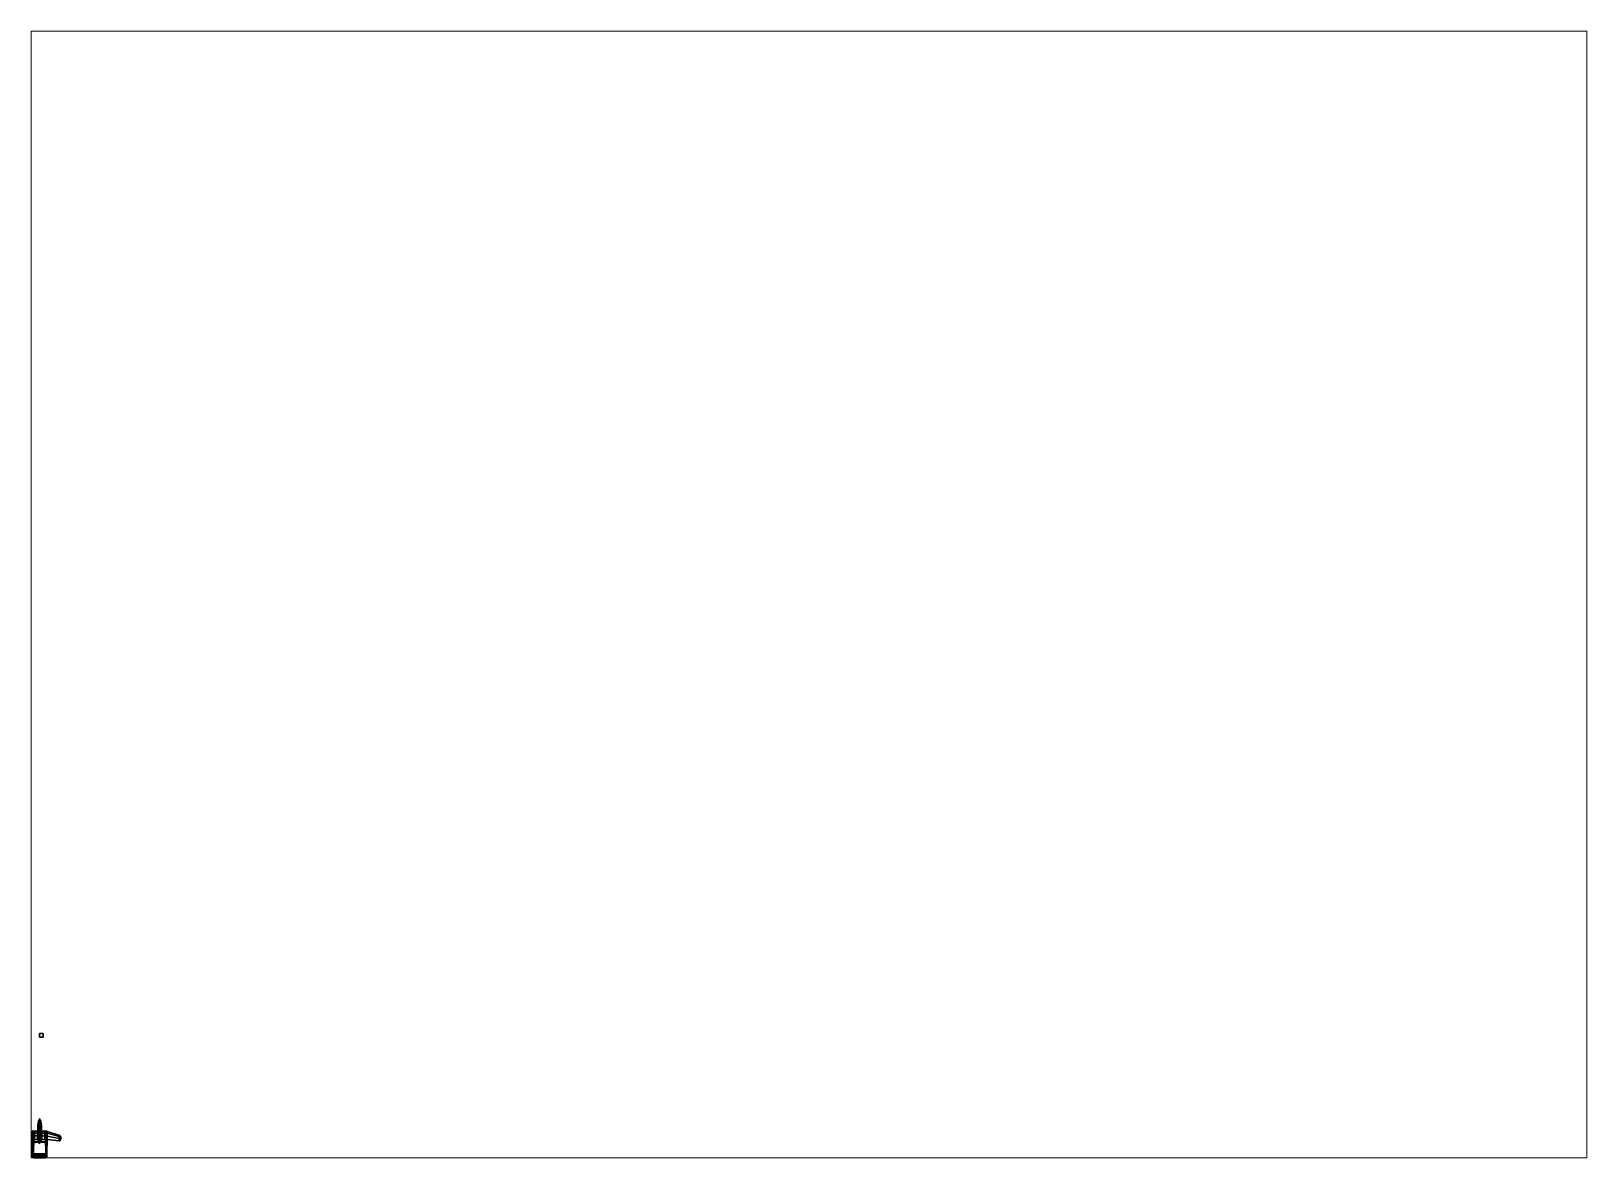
# Paper-space layout 'Layout1' of a CAD drawing. Header units: millimetres. Extents: x 28 to 251, y 20 to 181.
# The model-space entities are those that its viewports show. They can reach past a viewport. Long polylines and large blocks are cut down to what shows.
import ezdxf

# ---------------------------------------------------------------- set-up
doc = ezdxf.new("R2010")
doc.units = ezdxf.units.MM
for name, color, linetype in [('blades', 6, 'Continuous'), ('propeller', 1, 'Continuous'), ('w2', 4, 'Continuous'), ('wing', 5, 'Continuous')]:
    doc.layers.add(name, color=color, linetype=linetype)

msp = doc.modelspace()

# ---------------------------------------------------------------- linework, layer by layer
for points in [[(1, 28.68, 1), (1, 28.68), (0, 28.68), (0, 28.68, 1)], [(1, 28.68), (1, 27.68), (0, 27.68), (0, 28.68)], [(0, 28.68), (0, 27.68), (0, 27.68, 1), (0, 28.68, 1)], [(0, 28.68, 1), (0, 27.68, 1), (1, 27.68, 1), (1, 28.68, 1)], [(0, 27.68, 1), (0, 27.68), (1, 27.68), (1, 27.68, 1)], [(1, 27.68, 1), (1, 27.68), (1, 28.68), (1, 28.68, 1)], [(-0.33, 4.8, -0.14), (-0.31, 4.8, -0.24), (-0.44, 3.58, -0.23), (-0.46, 3.58, -0.13)], [(-0.31, 4.8, 0.04), (-0.33, 4.8, -0.04), (-0.46, 3.58, 0.01), (-0.43, 3.58, 0.15)], [(-0.33, 4.8, -0.04), (-0.33, 4.8, -0.14), (-0.46, 3.58, -0.13), (-0.46, 3.58, 0.01)], [(-0.31, 4.8, -0.24), (-0.29, 4.8, -0.29), (-0.39, 3.58, -0.38), (-0.44, 3.58, -0.23)], [(-0.28, 4.8, 0.11), (-0.31, 4.8, 0.04), (-0.43, 3.58, 0.15), (-0.38, 3.58, 0.29)], [(-0.29, 4.8, -0.29), (-0.25, 4.8, -0.35), (-0.29, 3.58, -0.53), (-0.39, 3.58, -0.38)], [(-0.24, 4.8, 0.16), (-0.28, 4.8, 0.11), (-0.38, 3.58, 0.29), (-0.33, 3.58, 0.37)], [(-0.26, 5.01, -0.14), (-0.24, 5.01, -0.21), (-0.31, 4.8, -0.24), (-0.33, 4.8, -0.14)], [(-0.24, 5.01, 0.01), (-0.26, 5.01, -0.06), (-0.33, 4.8, -0.04), (-0.31, 4.8, 0.04)], [(-0.26, 5.01, -0.06), (-0.26, 5.01, -0.14), (-0.33, 4.8, -0.14), (-0.33, 4.8, -0.04)], [(-0.2, 4.8, 0.2), (-0.24, 4.8, 0.16), (-0.33, 3.58, 0.37), (-0.27, 3.58, 0.43)], [(-0.24, 5.01, -0.21), (-0.23, 5.01, -0.25), (-0.29, 4.8, -0.29), (-0.31, 4.8, -0.24)], [(-0.22, 5.01, 0.06), (-0.24, 5.01, 0.01), (-0.31, 4.8, 0.04), (-0.28, 4.8, 0.11)], [(-0.23, 5.01, -0.25), (-0.2, 5.01, -0.3), (-0.25, 4.8, -0.35), (-0.29, 4.8, -0.29)], [(-0.25, 4.8, -0.35), (-0.19, 4.8, -0.41), (-0.19, 3.58, -0.6), (-0.29, 3.58, -0.53)], [(-0.19, 5.01, 0.1), (-0.22, 5.01, 0.06), (-0.28, 4.8, 0.11), (-0.24, 4.8, 0.16)], [(-0.14, 4.8, 0.23), (-0.2, 4.8, 0.2), (-0.27, 3.58, 0.43), (-0.17, 3.58, 0.47)], [(-0.12, 5.15, 0), (-0.13, 5.15, -0.04), (-0.26, 5.01, -0.06), (-0.24, 5.01, 0.01)], [(-0.13, 5.15, -0.04), (-0.13, 5.15, -0.08), (-0.26, 5.01, -0.14), (-0.26, 5.01, -0.06)], [(-0.13, 5.15, -0.08), (-0.12, 5.15, -0.12), (-0.24, 5.01, -0.21), (-0.26, 5.01, -0.14)], [(-0.2, 5.01, -0.3), (-0.15, 5.01, -0.35), (-0.19, 4.8, -0.41), (-0.25, 4.8, -0.35)], [(-0.12, 5.15, -0.12), (-0.12, 5.15, -0.14), (-0.23, 5.01, -0.25), (-0.24, 5.01, -0.21)], [(-0.11, 5.15, 0.02), (-0.12, 5.15, 0), (-0.24, 5.01, 0.01), (-0.22, 5.01, 0.06)], [(-0.16, 5.01, 0.13), (-0.19, 5.01, 0.1), (-0.24, 4.8, 0.16), (-0.2, 4.8, 0.2)], [(-0.12, 5.15, -0.14), (-0.1, 5.15, -0.16), (-0.2, 5.01, -0.3), (-0.23, 5.01, -0.25)], [(-0.1, 5.15, 0.04), (-0.11, 5.15, 0.02), (-0.22, 5.01, 0.06), (-0.19, 5.01, 0.1)], [(-0.1, 5.15, -0.16), (-0.08, 5.15, -0.18), (-0.15, 5.01, -0.35), (-0.2, 5.01, -0.3)], [(-0.11, 5.01, 0.15), (-0.16, 5.01, 0.13), (-0.2, 4.8, 0.2), (-0.14, 4.8, 0.23)], [(-0.08, 5.15, 0.06), (-0.1, 5.15, 0.04), (-0.19, 5.01, 0.1), (-0.16, 5.01, 0.13)], [(-0.15, 5.01, -0.35), (-0.1, 5.01, -0.37), (-0.13, 4.8, -0.44), (-0.19, 4.8, -0.41)], [(-0.19, 4.8, -0.41), (-0.13, 4.8, -0.44), (-0.13, 3.58, -0.64), (-0.19, 3.58, -0.6)], [(-0.07, 4.8, 0.25), (-0.14, 4.8, 0.23), (-0.17, 3.58, 0.47), (-0.07, 3.58, 0.49)], [(-0.06, 5.15, 0.07), (-0.08, 5.15, 0.06), (-0.16, 5.01, 0.13), (-0.11, 5.01, 0.15)], [(-0.08, 5.15, -0.18), (-0.05, 5.15, -0.2), (-0.1, 5.01, -0.37), (-0.15, 5.01, -0.35)], [(-0.05, 5.01, 0.17), (-0.11, 5.01, 0.15), (-0.14, 4.8, 0.23), (-0.07, 4.8, 0.25)], [(0, 5.22, -0.08), (0, 5.2, -0.12), (-0.12, 5.15, -0.12), (-0.13, 5.15, -0.08)], [(0, 5.21, 0), (0, 5.22, -0.04), (-0.13, 5.15, -0.04), (-0.12, 5.15, 0)], [(0, 5.22, -0.04), (0, 5.22, -0.08), (-0.13, 5.15, -0.08), (-0.13, 5.15, -0.04)], [(-0.1, 5.01, -0.37), (-0.04, 5.01, -0.38), (-0.05, 4.8, -0.45), (-0.13, 4.8, -0.44)], [(-0.13, 4.8, -0.44), (-0.05, 4.8, -0.45), (-0.05, 3.58, -0.67), (-0.13, 3.58, -0.64)], [(0, 5.2, 0.02), (0, 5.21, 0), (-0.12, 5.15, 0), (-0.11, 5.15, 0.02)], [(0, 5.2, -0.12), (0, 5.19, -0.14), (-0.12, 5.15, -0.14), (-0.12, 5.15, -0.12)], [(0, 5.19, -0.14), (0, 5.18, -0.16), (-0.1, 5.15, -0.16), (-0.12, 5.15, -0.14)], [(0, 5.19, 0.04), (0, 5.2, 0.02), (-0.11, 5.15, 0.02), (-0.1, 5.15, 0.04)], [(-0.03, 5.15, 0.08), (-0.06, 5.15, 0.07), (-0.11, 5.01, 0.15), (-0.05, 5.01, 0.17)], [(0, 5.17, 0.06), (0, 5.19, 0.04), (-0.1, 5.15, 0.04), (-0.08, 5.15, 0.06)], [(0, 5.18, -0.16), (0, 5.16, -0.18), (-0.08, 5.15, -0.18), (-0.1, 5.15, -0.16)], [(-0.05, 5.15, -0.2), (-0.02, 5.15, -0.2), (-0.04, 5.01, -0.38), (-0.1, 5.01, -0.37)], [(0, 5.16, 0.07), (0, 5.17, 0.06), (-0.08, 5.15, 0.06), (-0.06, 5.15, 0.07)], [(0, 5.16, -0.18), (0, 5.16, -0.2), (-0.05, 5.15, -0.2), (-0.08, 5.15, -0.18)], [(-0.07, 4.8, 0.25), (0.07, 4.8, 0.25), (0.05, 5.01, 0.17), (-0.05, 5.01, 0.17)], [(0.07, 4.8, 0.25), (-0.07, 4.8, 0.25), (-0.07, 3.58, 0.49), (0.07, 3.58, 0.49)], [(0, 5.15, 0.08), (0, 5.16, 0.07), (-0.06, 5.15, 0.07), (-0.03, 5.15, 0.08)], [(0, 5.16, -0.2), (0, 5.15, -0.2), (-0.02, 5.15, -0.2), (-0.05, 5.15, -0.2)], [(-0.05, 5.01, 0.17), (0.05, 5.01, 0.17), (0.03, 5.15, 0.08), (-0.03, 5.15, 0.08)], [(0, 4.8, -0.45), (-0.05, 4.8, -0.45), (-0.04, 5.01, -0.38), (0, 5.01, -0.38)], [(0, 3.58, -0.68), (-0.05, 3.58, -0.67), (-0.05, 4.8, -0.45), (0, 4.8, -0.45)], [(0, 5.01, -0.38), (-0.04, 5.01, -0.38), (-0.02, 5.15, -0.2), (0, 5.15, -0.2)], [(-0.02, 5.42, 0.12), (-0.03, 5.42, 0.1), (-0.03, 5.32, 0.1), (-0.02, 5.32, 0.12)], [(-0.03, 5.42, 0.1), (-0.02, 5.42, 0.08), (-0.02, 5.32, 0.08), (-0.03, 5.32, 0.1)], [(0, 5.42, 0.13), (-0.02, 5.42, 0.08), (-0.03, 5.42, 0.1), (-0.02, 5.42, 0.12)], [(0, 5.29, 0.08), (-0.02, 5.29, 0.1), (-0.03, 5.32, 0.1), (-0.02, 5.32, 0.08)], [(-0.02, 5.29, 0.1), (-0.02, 5.29, 0.1), (-0.02, 5.32, 0.12), (-0.03, 5.32, 0.1)], [(0, 5.42, 0.13), (-0.02, 5.42, 0.12), (-0.02, 5.32, 0.12), (0, 5.32, 0.13)], [(-0.02, 5.42, 0.08), (0, 5.42, 0.07), (0, 5.32, 0.07), (-0.02, 5.32, 0.08)], [(0.02, 5.42, 0.12), (0, 5.42, 0.07), (-0.02, 5.42, 0.08), (0, 5.42, 0.13)], [(0, 5.29, 0.08), (0, 5.29, 0.08), (-0.02, 5.32, 0.08), (0, 5.32, 0.07)], [(-0.02, 5.29, 0.1), (0, 5.29, 0.12), (0, 5.32, 0.13), (-0.02, 5.32, 0.12)], [(0, 5.29, 0.12), (-0.02, 5.29, 0.1), (-0.02, 5.11, 0.1), (0, 5.08, 0.12)], [(-0.02, 5.29, 0.1), (0, 5.29, 0.08), (0, 5.15, 0.08), (-0.02, 5.11, 0.1)], [(0.02, 5.42, 0.12), (0, 5.42, 0.13), (0, 5.32, 0.13), (0.02, 5.32, 0.12)], [(0, 5.42, 0.07), (0.02, 5.42, 0.08), (0.02, 5.32, 0.08), (0, 5.32, 0.07)], [(0.03, 5.42, 0.1), (0.02, 5.42, 0.08), (0, 5.42, 0.07), (0.02, 5.42, 0.12)], [(0.02, 5.29, 0.1), (0, 5.29, 0.08), (0, 5.32, 0.07), (0.02, 5.32, 0.08)], [(0, 5.29, 0.12), (0, 5.29, 0.12), (0.02, 5.32, 0.12), (0, 5.32, 0.13)], [(0, 5.29, 0.12), (0.02, 5.29, 0.1), (0.03, 5.32, 0.1), (0.02, 5.32, 0.12)], [(0.02, 5.29, 0.1), (0, 5.29, 0.12), (0, 5.08, 0.12), (0.02, 5.11, 0.1)], [(0, 5.29, 0.08), (0.02, 5.29, 0.1), (0.02, 5.11, 0.1), (0, 5.15, 0.08)], [(0.13, 5.15, -0.08), (0.12, 5.15, -0.12), (0, 5.2, -0.12), (0, 5.22, -0.08)], [(0.13, 5.15, -0.04), (0.13, 5.15, -0.08), (0, 5.22, -0.08), (0, 5.22, -0.04)], [(0.12, 5.15, 0), (0.13, 5.15, -0.04), (0, 5.22, -0.04), (0, 5.21, 0)], [(0.11, 5.15, 0.02), (0.12, 5.15, 0), (0, 5.21, 0), (0, 5.2, 0.02)], [(0.12, 5.15, -0.12), (0.12, 5.15, -0.14), (0, 5.19, -0.14), (0, 5.2, -0.12)], [(0.1, 5.15, 0.04), (0.11, 5.15, 0.02), (0, 5.2, 0.02), (0, 5.19, 0.04)], [(0.12, 5.15, -0.14), (0.1, 5.15, -0.16), (0, 5.18, -0.16), (0, 5.19, -0.14)], [(0.08, 5.15, 0.06), (0.1, 5.15, 0.04), (0, 5.19, 0.04), (0, 5.17, 0.06)], [(0.1, 5.15, -0.16), (0.08, 5.15, -0.18), (0, 5.16, -0.18), (0, 5.18, -0.16)], [(0.06, 5.15, 0.07), (0.08, 5.15, 0.06), (0, 5.17, 0.06), (0, 5.16, 0.07)], [(0.05, 5.15, -0.2), (0.02, 5.15, -0.2), (0, 5.15, -0.2), (0, 5.16, -0.2)], [(0.08, 5.15, -0.18), (0.05, 5.15, -0.2), (0, 5.16, -0.2), (0, 5.16, -0.18)], [(0.03, 5.15, 0.08), (0.06, 5.15, 0.07), (0, 5.16, 0.07), (0, 5.15, 0.08)], [(0, 5.15, -0.2), (0.02, 5.15, -0.2), (0.04, 5.01, -0.38), (0, 5.01, -0.38)], [(0, 5.01, -0.38), (0.04, 5.01, -0.38), (0.05, 4.8, -0.45), (0, 4.8, -0.45)], [(0, 4.8, -0.45), (0.05, 4.8, -0.45), (0.05, 3.58, -0.67), (0, 3.58, -0.68)], [(0.03, 5.42, 0.1), (0.02, 5.42, 0.12), (0.02, 5.32, 0.12), (0.03, 5.32, 0.1)], [(0.02, 5.42, 0.08), (0.03, 5.42, 0.1), (0.03, 5.32, 0.1), (0.02, 5.32, 0.08)], [(0.02, 5.29, 0.1), (0.02, 5.29, 0.1), (0.02, 5.32, 0.08), (0.03, 5.32, 0.1)], [(0.1, 5.01, -0.37), (0.04, 5.01, -0.38), (0.02, 5.15, -0.2), (0.05, 5.15, -0.2)], [(0.05, 5.01, 0.17), (0.11, 5.01, 0.15), (0.06, 5.15, 0.07), (0.03, 5.15, 0.08)], [(0.13, 4.8, -0.44), (0.05, 4.8, -0.45), (0.04, 5.01, -0.38), (0.1, 5.01, -0.37)], [(0.15, 5.01, -0.35), (0.1, 5.01, -0.37), (0.05, 5.15, -0.2), (0.08, 5.15, -0.18)], [(0.07, 4.8, 0.25), (0.14, 4.8, 0.23), (0.11, 5.01, 0.15), (0.05, 5.01, 0.17)], [(0.13, 3.58, -0.64), (0.05, 3.58, -0.67), (0.05, 4.8, -0.45), (0.13, 4.8, -0.44)], [(0.11, 5.01, 0.15), (0.16, 5.01, 0.13), (0.08, 5.15, 0.06), (0.06, 5.15, 0.07)], [(0.07, 3.58, 0.49), (0.17, 3.58, 0.47), (0.14, 4.8, 0.23), (0.07, 4.8, 0.25)], [(0.2, 5.01, -0.3), (0.15, 5.01, -0.35), (0.08, 5.15, -0.18), (0.1, 5.15, -0.16)], [(0.16, 5.01, 0.13), (0.19, 5.01, 0.1), (0.1, 5.15, 0.04), (0.08, 5.15, 0.06)], [(0.23, 5.01, -0.25), (0.2, 5.01, -0.3), (0.1, 5.15, -0.16), (0.12, 5.15, -0.14)], [(0.19, 5.01, 0.1), (0.22, 5.01, 0.06), (0.11, 5.15, 0.02), (0.1, 5.15, 0.04)], [(0.19, 4.8, -0.41), (0.13, 4.8, -0.44), (0.1, 5.01, -0.37), (0.15, 5.01, -0.35)], [(0.22, 5.01, 0.06), (0.24, 5.01, 0.01), (0.12, 5.15, 0), (0.11, 5.15, 0.02)], [(0.14, 4.8, 0.23), (0.2, 4.8, 0.2), (0.16, 5.01, 0.13), (0.11, 5.01, 0.15)], [(0.24, 5.01, -0.21), (0.23, 5.01, -0.25), (0.12, 5.15, -0.14), (0.12, 5.15, -0.12)], [(0.24, 5.01, 0.01), (0.26, 5.01, -0.06), (0.13, 5.15, -0.04), (0.12, 5.15, 0)], [(0.26, 5.01, -0.14), (0.24, 5.01, -0.21), (0.12, 5.15, -0.12), (0.13, 5.15, -0.08)], [(0.26, 5.01, -0.06), (0.26, 5.01, -0.14), (0.13, 5.15, -0.08), (0.13, 5.15, -0.04)], [(0.19, 3.58, -0.6), (0.13, 3.58, -0.64), (0.13, 4.8, -0.44), (0.19, 4.8, -0.41)], [(0.17, 3.58, 0.47), (0.27, 3.58, 0.43), (0.2, 4.8, 0.2), (0.14, 4.8, 0.23)], [(0.25, 4.8, -0.35), (0.19, 4.8, -0.41), (0.15, 5.01, -0.35), (0.2, 5.01, -0.3)], [(0.2, 4.8, 0.2), (0.24, 4.8, 0.16), (0.19, 5.01, 0.1), (0.16, 5.01, 0.13)], [(0.24, 4.8, 0.16), (0.28, 4.8, 0.11), (0.22, 5.01, 0.06), (0.19, 5.01, 0.1)], [(0.29, 3.58, -0.53), (0.19, 3.58, -0.6), (0.19, 4.8, -0.41), (0.25, 4.8, -0.35)], [(0.29, 4.8, -0.29), (0.25, 4.8, -0.35), (0.2, 5.01, -0.3), (0.23, 5.01, -0.25)], [(0.27, 3.58, 0.43), (0.33, 3.58, 0.37), (0.24, 4.8, 0.16), (0.2, 4.8, 0.2)], [(0.28, 4.8, 0.11), (0.31, 4.8, 0.04), (0.24, 5.01, 0.01), (0.22, 5.01, 0.06)], [(0.31, 4.8, -0.24), (0.29, 4.8, -0.29), (0.23, 5.01, -0.25), (0.24, 5.01, -0.21)], [(0.33, 4.8, -0.14), (0.31, 4.8, -0.24), (0.24, 5.01, -0.21), (0.26, 5.01, -0.14)], [(0.31, 4.8, 0.04), (0.33, 4.8, -0.04), (0.26, 5.01, -0.06), (0.24, 5.01, 0.01)], [(0.33, 3.58, 0.37), (0.38, 3.58, 0.29), (0.28, 4.8, 0.11), (0.24, 4.8, 0.16)], [(0.39, 3.58, -0.38), (0.29, 3.58, -0.53), (0.25, 4.8, -0.35), (0.29, 4.8, -0.29)], [(0.33, 4.8, -0.04), (0.33, 4.8, -0.14), (0.26, 5.01, -0.14), (0.26, 5.01, -0.06)], [(0.38, 3.58, 0.29), (0.43, 3.58, 0.15), (0.31, 4.8, 0.04), (0.28, 4.8, 0.11)], [(0.44, 3.58, -0.23), (0.39, 3.58, -0.38), (0.29, 4.8, -0.29), (0.31, 4.8, -0.24)], [(0.43, 3.58, 0.15), (0.46, 3.58, 0.01), (0.33, 4.8, -0.04), (0.31, 4.8, 0.04)], [(0.46, 3.58, -0.13), (0.44, 3.58, -0.23), (0.31, 4.8, -0.24), (0.33, 4.8, -0.14)], [(0.46, 3.58, 0.01), (0.46, 3.58, -0.13), (0.33, 4.8, -0.14), (0.33, 4.8, -0.04)], [(-0.46, 3.58, -0.13), (-0.44, 3.58, -0.23), (-0.48, 3.03, -0.29), (-0.5, 3.03, -0.18)], [(-0.43, 3.58, 0.15), (-0.46, 3.58, 0.01), (-0.5, 3.03, -0.06), (-0.46, 3.03, 0.15)], [(-0.46, 3.58, 0.01), (-0.46, 3.58, -0.13), (-0.5, 3.03, -0.18), (-0.5, 3.03, -0.06)], [(-0.5, 3.03, -0.18), (-0.48, 3.03, -0.29), (-0.47, 2.15, -0.32), (-0.5, 2.15, -0.19)], [(-0.46, 3.03, 0.15), (-0.5, 3.03, -0.06), (-0.5, 2.15, -0.07), (-0.46, 2.15, 0.14)], [(-0.5, 3.03, -0.06), (-0.5, 3.03, -0.18), (-0.5, 2.15, -0.19), (-0.5, 2.15, -0.07)], [(-0.5, 2.15, -0.19), (-0.47, 2.15, -0.32), (-0.47, 0.57, -0.35), (-0.5, 0.57, -0.29)], [(-0.46, 2.15, 0.14), (-0.5, 2.15, -0.07), (-0.5, 0.57, -0.01), (-0.46, 0.57, 0.2)], [(-0.5, 2.15, -0.07), (-0.5, 2.15, -0.19), (-0.5, 0.57, -0.29), (-0.5, 0.57, -0.01)], [(-0.5, 0.57, -0.01), (-0.5, 0.57, -0.29), (-0.39, -0.77, -0.09), (-0.42, -0.77, 0.07)], [(-0.46, 0.57, 0.2), (-0.5, 0.57, -0.01), (-0.42, -0.77, 0.07)], [(-0.44, 3.58, -0.23), (-0.39, 3.58, -0.38), (-0.43, 3.03, -0.41), (-0.48, 3.03, -0.29)], [(-0.48, 3.03, -0.29), (-0.43, 3.03, -0.41), (-0.43, 2.15, -0.42), (-0.47, 2.15, -0.32)], [(-0.47, 2.15, -0.32), (-0.43, 2.15, -0.42), (-0.43, 0.57, -0.42), (-0.47, 0.57, -0.35)], [(-0.47, 0.57, -0.35), (-0.43, 0.57, -0.42), (-0.3, -0.77, -0.23), (-0.39, -0.77, -0.09)], [(-0.38, 3.58, 0.29), (-0.43, 3.58, 0.15), (-0.46, 3.03, 0.15), (-0.38, 3.03, 0.35)], [(-0.38, 3.03, 0.35), (-0.46, 3.03, 0.15), (-0.46, 2.15, 0.14), (-0.38, 2.15, 0.34)], [(-0.38, 2.15, 0.34), (-0.46, 2.15, 0.14), (-0.46, 0.57, 0.2), (-0.38, 0.57, 0.4)], [(-0.38, 0.57, 0.4), (-0.46, 0.57, 0.2), (-0.42, -0.77, 0.07), (-0.39, -0.77, 0.23)], [(-0.39, 3.58, -0.38), (-0.29, 3.58, -0.53), (-0.33, 3.03, -0.53), (-0.43, 3.03, -0.41)], [(-0.43, 3.03, -0.41), (-0.33, 3.03, -0.53), (-0.33, 2.15, -0.54), (-0.43, 2.15, -0.42)], [(-0.43, 2.15, -0.42), (-0.33, 2.15, -0.54), (-0.33, 0.57, -0.52), (-0.43, 0.57, -0.42)], [(-0.43, 0.57, -0.42), (-0.33, 0.57, -0.52), (-0.3, -0.77, -0.23)], [(-0.35, 0.57, 0.46), (-0.38, 0.57, 0.4), (-0.39, -0.77, 0.23)], [(-0.17, 3.58, 0.47), (-0.27, 3.58, 0.43), (-0.38, 3.03, 0.35)], [(-0.27, 3.58, 0.43), (-0.33, 3.58, 0.37), (-0.38, 3.03, 0.35)], [(-0.33, 3.58, 0.37), (-0.38, 3.58, 0.29), (-0.38, 3.03, 0.35)], [(-0.08, 3.45, 0.49), (-0.17, 3.58, 0.47), (-0.38, 3.03, 0.35)], [(-0.29, 1.36, 0.55), (-0.38, 2.15, 0.34), (-0.38, 0.57, 0.4), (-0.35, 0.57, 0.46)], [(-0.29, 3.58, -0.53), (-0.19, 3.58, -0.6), (-0.19, 3.03, -0.62), (-0.33, 3.03, -0.53)], [(-0.33, 3.03, -0.53), (-0.19, 3.03, -0.62), (-0.19, 2.15, -0.63), (-0.33, 2.15, -0.54)], [(-0.33, 2.15, -0.54), (-0.19, 2.15, -0.63), (-0.19, 0.57, -0.57), (-0.33, 0.57, -0.52)], [(-0.33, 0.57, -0.52), (-0.19, 0.57, -0.57), (-0.16, -0.77, -0.32), (-0.3, -0.77, -0.23)], [(-0.19, 3.58, -0.6), (-0.13, 3.58, -0.64), (-0.09, 3.03, -0.64), (-0.19, 3.03, -0.62)], [(-0.19, 3.03, -0.62), (-0.09, 3.03, -0.64), (-0.09, 2.15, -0.65), (-0.19, 2.15, -0.63)], [(-0.19, 2.15, -0.63), (-0.09, 2.15, -0.65), (-0.09, 0.57, -0.61), (-0.19, 0.57, -0.57)], [(-0.19, 0.57, -0.57), (-0.09, 0.57, -0.61), (-0.16, -0.77, -0.32)], [(-0.07, 3.58, 0.49), (-0.17, 3.58, 0.47), (-0.08, 3.45, 0.49)], [(-0.09, 0.57, -0.61), (-0.05, 0.57, -0.62), (0, -0.77, -0.35), (-0.16, -0.77, -0.32)], [(-0.13, 3.58, -0.64), (-0.05, 3.58, -0.67), (-0.05, 3.03, -0.67), (-0.09, 3.03, -0.64)], [(-0.09, 3.03, -0.64), (-0.05, 3.03, -0.67), (-0.05, 2.15, -0.68), (-0.09, 2.15, -0.65)], [(-0.09, 2.15, -0.65), (-0.05, 2.15, -0.68), (-0.05, 0.57, -0.62), (-0.09, 0.57, -0.61)], [(-0.08, 3.45, 0.49), (0.08, 3.45, 0.49), (0.07, 3.58, 0.49), (-0.07, 3.58, 0.49)], [(0, 3.03, -0.68), (-0.05, 3.03, -0.67), (-0.05, 3.58, -0.67), (0, 3.58, -0.68)], [(0, 2.15, -0.69), (-0.05, 2.15, -0.68), (-0.05, 3.03, -0.67), (0, 3.03, -0.68)], [(0, 0.57, -0.63), (-0.05, 0.57, -0.62), (-0.05, 2.15, -0.68), (0, 2.15, -0.69)], [(0, -0.77, -0.35), (0, -0.77, -0.35), (-0.05, 0.57, -0.62), (0, 0.57, -0.63)], [(0, 3.58, -0.68), (0.05, 3.58, -0.67), (0.05, 3.03, -0.67), (0, 3.03, -0.68)], [(0, 3.03, -0.68), (0.05, 3.03, -0.67), (0.05, 2.15, -0.68), (0, 2.15, -0.69)], [(0, 2.15, -0.69), (0.05, 2.15, -0.68), (0.05, 0.57, -0.62), (0, 0.57, -0.63)], [(0, 0.57, -0.63), (0.05, 0.57, -0.62), (0.16, -0.77, -0.32), (0, -0.77, -0.35)], [(0.09, 3.03, -0.64), (0.05, 3.03, -0.67), (0.05, 3.58, -0.67), (0.13, 3.58, -0.64)], [(0.09, 2.15, -0.65), (0.05, 2.15, -0.68), (0.05, 3.03, -0.67), (0.09, 3.03, -0.64)], [(0.09, 0.57, -0.61), (0.05, 0.57, -0.62), (0.05, 2.15, -0.68), (0.09, 2.15, -0.65)], [(0.16, -0.77, -0.32), (0.16, -0.77, -0.32), (0.05, 0.57, -0.62), (0.09, 0.57, -0.61)], [(0.08, 3.45, 0.49), (0.08, 3.45, 0.49), (0.17, 3.58, 0.47), (0.07, 3.58, 0.49)], [(0.38, 3.03, 0.35), (0.38, 3.03, 0.35), (0.17, 3.58, 0.47), (0.08, 3.45, 0.49)], [(0.19, 3.03, -0.62), (0.09, 3.03, -0.64), (0.13, 3.58, -0.64), (0.19, 3.58, -0.6)], [(0.19, 2.15, -0.63), (0.09, 2.15, -0.65), (0.09, 3.03, -0.64), (0.19, 3.03, -0.62)], [(0.19, 0.57, -0.57), (0.09, 0.57, -0.61), (0.09, 2.15, -0.65), (0.19, 2.15, -0.63)], [(0.3, -0.77, -0.23), (0.16, -0.77, -0.32), (0.09, 0.57, -0.61), (0.19, 0.57, -0.57)], [(0.38, 3.03, 0.35), (0.38, 3.03, 0.35), (0.27, 3.58, 0.43), (0.17, 3.58, 0.47)], [(0.33, 3.03, -0.53), (0.19, 3.03, -0.62), (0.19, 3.58, -0.6), (0.29, 3.58, -0.53)], [(0.33, 2.15, -0.54), (0.19, 2.15, -0.63), (0.19, 3.03, -0.62), (0.33, 3.03, -0.53)], [(0.33, 0.57, -0.52), (0.19, 0.57, -0.57), (0.19, 2.15, -0.63), (0.33, 2.15, -0.54)], [(0.3, -0.77, -0.23), (0.3, -0.77, -0.23), (0.19, 0.57, -0.57), (0.33, 0.57, -0.52)], [(0.38, 3.03, 0.35), (0.38, 3.03, 0.35), (0.33, 3.58, 0.37), (0.27, 3.58, 0.43)], [(0.43, 3.03, -0.41), (0.33, 3.03, -0.53), (0.29, 3.58, -0.53), (0.39, 3.58, -0.38)], [(0.35, 0.57, 0.46), (0.38, 0.57, 0.4), (0.38, 2.15, 0.34), (0.29, 1.36, 0.55)], [(0.39, -0.77, -0.09), (0.3, -0.77, -0.23), (0.33, 0.57, -0.52), (0.43, 0.57, -0.42)], [(0.3, -0.77, 0.37), (0.39, -0.77, 0.23), (0.38, 0.57, 0.4), (0.35, 0.57, 0.46)], [(0.38, 3.03, 0.35), (0.38, 3.03, 0.35), (0.38, 3.58, 0.29), (0.33, 3.58, 0.37)], [(0.43, 2.15, -0.42), (0.33, 2.15, -0.54), (0.33, 3.03, -0.53), (0.43, 3.03, -0.41)], [(0.43, 0.57, -0.42), (0.33, 0.57, -0.52), (0.33, 2.15, -0.54), (0.43, 2.15, -0.42)], [(0.38, 3.03, 0.35), (0.46, 3.03, 0.15), (0.43, 3.58, 0.15), (0.38, 3.58, 0.29)], [(0.38, 2.15, 0.34), (0.46, 2.15, 0.14), (0.46, 3.03, 0.15), (0.38, 3.03, 0.35)], [(0.38, 0.57, 0.4), (0.46, 0.57, 0.2), (0.46, 2.15, 0.14), (0.38, 2.15, 0.34)], [(0.39, -0.77, 0.23), (0.39, -0.77, 0.23), (0.46, 0.57, 0.2), (0.38, 0.57, 0.4)], [(0.48, 3.03, -0.29), (0.43, 3.03, -0.41), (0.39, 3.58, -0.38), (0.44, 3.58, -0.23)], [(0.39, -0.77, -0.09), (0.39, -0.77, -0.09), (0.43, 0.57, -0.42), (0.47, 0.57, -0.35)], [(0.42, -0.77, 0.07), (0.39, -0.77, -0.09), (0.47, 0.57, -0.35), (0.5, 0.57, -0.29)], [(0.39, -0.77, 0.23), (0.42, -0.77, 0.07), (0.5, 0.57, -0.01), (0.46, 0.57, 0.2)], [(0.42, -0.77, 0.07), (0.42, -0.77, 0.07), (0.5, 0.57, -0.29), (0.5, 0.57, -0.01)], [(0.46, 3.03, 0.15), (0.5, 3.03, -0.06), (0.46, 3.58, 0.01), (0.43, 3.58, 0.15)], [(0.47, 2.15, -0.32), (0.43, 2.15, -0.42), (0.43, 3.03, -0.41), (0.48, 3.03, -0.29)], [(0.47, 0.57, -0.35), (0.43, 0.57, -0.42), (0.43, 2.15, -0.42), (0.47, 2.15, -0.32)], [(0.5, 3.03, -0.18), (0.48, 3.03, -0.29), (0.44, 3.58, -0.23), (0.46, 3.58, -0.13)], [(0.5, 3.03, -0.06), (0.5, 3.03, -0.18), (0.46, 3.58, -0.13), (0.46, 3.58, 0.01)], [(0.46, 2.15, 0.14), (0.5, 2.15, -0.07), (0.5, 3.03, -0.06), (0.46, 3.03, 0.15)], [(0.46, 0.57, 0.2), (0.5, 0.57, -0.01), (0.5, 2.15, -0.07), (0.46, 2.15, 0.14)], [(0.5, 2.15, -0.19), (0.47, 2.15, -0.32), (0.48, 3.03, -0.29), (0.5, 3.03, -0.18)], [(0.5, 0.57, -0.29), (0.47, 0.57, -0.35), (0.47, 2.15, -0.32), (0.5, 2.15, -0.19)], [(0.5, 2.15, -0.07), (0.5, 2.15, -0.19), (0.5, 3.03, -0.18), (0.5, 3.03, -0.06)], [(0.5, 0.57, -0.01), (0.5, 0.57, -0.29), (0.5, 2.15, -0.19), (0.5, 2.15, -0.07)]]:
    msp.add_3dface(points)
at = {"color": 2}
for points in [[(-0.4, 3.03, 0.42), (-0.38, 3.03, 0.35), (-0.38, 2.15, 0.34), (-0.4, 2.15, 0.41)], [(-0.36, 3.03, 0.61), (-0.4, 3.03, 0.5), (-0.4, 2.15, 0.49), (-0.36, 2.15, 0.6)], [(-0.4, 3.03, 0.5), (-0.4, 3.03, 0.42), (-0.4, 2.15, 0.41), (-0.4, 2.15, 0.49)], [(-0.38, 3.03, 0.35), (-0.4, 3.03, 0.42), (-0.29, 3.03, 0.69), (-0.2, 3.03, 0.72)], [(-0.4, 3.03, 0.42), (-0.4, 3.03, 0.5), (-0.36, 3.03, 0.61), (-0.29, 3.03, 0.69)], [(-0.23, 0.57, 0.7), (-0.35, 0.57, 0.46), (-0.39, -0.77, 0.23), (-0.3, -0.77, 0.37)], [(-0.08, 3.45, 0.49), (-0.38, 3.03, 0.35), (-0.2, 3.03, 0.72), (-0.06, 3.25, 0.76)], [(-0.29, 3.03, 0.69), (-0.36, 3.03, 0.61), (-0.36, 2.15, 0.6), (-0.29, 2.15, 0.68)], [(-0.29, 1.36, 0.55), (-0.29, 1.36, 0.55), (-0.35, 0.57, 0.46), (-0.23, 0.57, 0.7)], [(-0.17, 0.57, 0.75), (-0.23, 0.57, 0.7), (-0.3, -0.77, 0.37)], [(-0.16, -0.77, 0.46), (-0.17, 0.57, 0.75), (-0.3, -0.77, 0.37)], [(-0.2, 3.03, 0.72), (-0.29, 3.03, 0.69), (-0.29, 2.15, 0.68), (-0.2, 2.15, 0.71)], [(-0.2, 2.15, 0.71), (-0.29, 1.36, 0.55), (-0.23, 0.57, 0.7), (-0.17, 0.57, 0.75)], [(-0.06, 3.25, 0.76), (-0.06, 3.25, 0.76), (-0.2, 3.03, 0.72), (-0.13, 3.03, 0.79)], [(-0.13, 3.03, 0.79), (-0.2, 3.03, 0.72), (-0.2, 2.15, 0.71), (-0.13, 2.15, 0.78)], [(-0.13, 2.15, 0.78), (-0.2, 2.15, 0.71), (-0.17, 0.57, 0.75), (-0.13, 0.57, 0.77)], [(-0.14, 0.57, 0.79), (-0.18, 0.57, 0.77), (-0.16, -0.77, 0.46)], [(-0.18, 0.57, 0.77), (-0.17, 0.57, 0.75), (-0.16, -0.77, 0.46)], [(-0.13, 0.57, 0.77), (-0.17, 0.57, 0.75), (-0.18, 0.57, 0.77), (-0.14, 0.57, 0.79)], [(-0.03, 0.57, 0.8), (-0.13, 0.57, 0.77), (-0.16, -0.77, 0.46)], [(0, 0.57, 0.8), (-0.03, 0.57, 0.8), (-0.16, -0.77, 0.46), (0, -0.77, 0.49)], [(-0.13, 0.57, 0.77), (-0.14, 0.57, 0.79), (-0.16, -0.77, 0.46)], [(-0.06, 3.25, 0.76), (-0.13, 3.03, 0.79), (-0.13, 3.03, 0.79), (-0.06, 3.19, 0.82)], [(-0.06, 3.19, 0.82), (-0.13, 3.03, 0.79), (-0.13, 3.03, 0.79), (-0.06, 3.07, 0.83)], [(-0.06, 3.07, 0.83), (-0.13, 3.03, 0.79), (-0.13, 3.03, 0.79), (-0.03, 3.03, 0.83)], [(-0.03, 3.03, 0.83), (-0.13, 3.03, 0.79), (-0.13, 2.15, 0.78), (-0.03, 2.15, 0.82)], [(-0.03, 2.15, 0.82), (-0.13, 2.15, 0.78), (-0.13, 0.57, 0.77), (-0.03, 0.57, 0.8)], [(0.08, 3.45, 0.49), (-0.08, 3.45, 0.49), (-0.06, 3.25, 0.76), (0.06, 3.25, 0.76)], [(0.06, 3.25, 0.76), (-0.06, 3.25, 0.76), (-0.06, 3.19, 0.82), (0.06, 3.19, 0.82)], [(0.06, 3.19, 0.82), (-0.06, 3.19, 0.82), (-0.06, 3.07, 0.83), (0.06, 3.07, 0.83)], [(0.06, 3.07, 0.83), (-0.06, 3.07, 0.83), (-0.03, 3.03, 0.83), (0.03, 3.03, 0.83)], [(0, 3.03, 0.83), (-0.03, 3.03, 0.83), (-0.03, 2.15, 0.82), (0, 2.15, 0.82)], [(0, 2.15, 0.82), (-0.03, 2.15, 0.82), (-0.03, 0.57, 0.8), (0, 0.57, 0.8)], [(0, 2.15, 0.82), (0.03, 2.15, 0.82), (0.03, 3.03, 0.83), (0, 3.03, 0.83)], [(0, 0.57, 0.8), (0.03, 0.57, 0.8), (0.03, 2.15, 0.82), (0, 2.15, 0.82)], [(0, -0.77, 0.49), (0.16, -0.77, 0.46), (0.13, 0.57, 0.77), (0.03, 0.57, 0.8)], [(0, -0.77, 0.49), (0, -0.77, 0.49), (0.03, 0.57, 0.8), (0, 0.57, 0.8)], [(0.13, 3.03, 0.79), (0.06, 3.07, 0.83), (0.03, 3.03, 0.83), (0.13, 3.03, 0.79)], [(0.03, 2.15, 0.82), (0.13, 2.15, 0.78), (0.13, 3.03, 0.79), (0.03, 3.03, 0.83)], [(0.03, 0.57, 0.8), (0.13, 0.57, 0.77), (0.13, 2.15, 0.78), (0.03, 2.15, 0.82)], [(0.38, 3.03, 0.35), (0.08, 3.45, 0.49), (0.06, 3.25, 0.76), (0.2, 3.03, 0.72)], [(0.13, 3.03, 0.79), (0.2, 3.03, 0.72), (0.06, 3.25, 0.76)], [(0.13, 3.03, 0.79), (0.06, 3.25, 0.76), (0.06, 3.19, 0.82), (0.13, 3.03, 0.79)], [(0.13, 3.03, 0.79), (0.06, 3.19, 0.82), (0.06, 3.07, 0.83), (0.13, 3.03, 0.79)], [(0.13, 2.15, 0.78), (0.2, 2.15, 0.71), (0.2, 3.03, 0.72), (0.13, 3.03, 0.79)], [(0.13, 0.57, 0.77), (0.17, 0.57, 0.75), (0.2, 2.15, 0.71), (0.13, 2.15, 0.78)], [(0.16, -0.77, 0.46), (0.16, -0.77, 0.46), (0.17, 0.57, 0.75), (0.13, 0.57, 0.77)], [(0.16, -0.77, 0.46), (0.3, -0.77, 0.37), (0.23, 0.57, 0.7), (0.17, 0.57, 0.75)], [(0.17, 0.57, 0.75), (0.23, 0.57, 0.7), (0.29, 1.36, 0.55), (0.2, 2.15, 0.71)], [(0.2, 2.15, 0.71), (0.29, 2.15, 0.68), (0.29, 3.03, 0.69), (0.2, 3.03, 0.72)], [(0.4, 3.03, 0.42), (0.38, 3.03, 0.35), (0.2, 3.03, 0.72), (0.29, 3.03, 0.69)], [(0.23, 0.57, 0.7), (0.35, 0.57, 0.46), (0.29, 1.36, 0.55)], [(0.3, -0.77, 0.37), (0.3, -0.77, 0.37), (0.35, 0.57, 0.46), (0.23, 0.57, 0.7)], [(0.29, 2.15, 0.68), (0.36, 2.15, 0.6), (0.36, 3.03, 0.61), (0.29, 3.03, 0.69)], [(0.4, 3.03, 0.5), (0.4, 3.03, 0.42), (0.29, 3.03, 0.69), (0.36, 3.03, 0.61)], [(0.36, 2.15, 0.6), (0.4, 2.15, 0.49), (0.4, 3.03, 0.5), (0.36, 3.03, 0.61)], [(0.4, 2.15, 0.41), (0.38, 2.15, 0.34), (0.38, 3.03, 0.35), (0.4, 3.03, 0.42)], [(0.4, 2.15, 0.49), (0.4, 2.15, 0.41), (0.4, 3.03, 0.42), (0.4, 3.03, 0.5)]]:
    msp.add_3dface(points, dxfattribs=at)
at = {"color": 3}
for points in [[(-0.4, 2.15, 0.49), (-0.4, 2.15, 0.41), (-0.29, 1.36, 0.55)], [(-0.4, 2.15, 0.41), (-0.38, 2.15, 0.34), (-0.29, 1.36, 0.55)], [(-0.36, 2.15, 0.6), (-0.4, 2.15, 0.49), (-0.29, 1.36, 0.55)], [(-0.29, 2.15, 0.68), (-0.36, 2.15, 0.6), (-0.29, 1.36, 0.55)], [(-0.2, 2.15, 0.71), (-0.29, 2.15, 0.68), (-0.29, 1.36, 0.55)], [(0.29, 1.36, 0.55), (0.29, 1.36, 0.55), (0.29, 2.15, 0.68), (0.2, 2.15, 0.71)], [(0.29, 1.36, 0.55), (0.29, 1.36, 0.55), (0.38, 2.15, 0.34), (0.4, 2.15, 0.41)], [(0.29, 1.36, 0.55), (0.29, 1.36, 0.55), (0.4, 2.15, 0.41), (0.4, 2.15, 0.49)], [(0.29, 1.36, 0.55), (0.29, 1.36, 0.55), (0.4, 2.15, 0.49), (0.36, 2.15, 0.6)], [(0.29, 1.36, 0.55), (0.29, 1.36, 0.55), (0.36, 2.15, 0.6), (0.29, 2.15, 0.68)]]:
    msp.add_3dface(points, dxfattribs=at)
at = {"layer": 'blades'}
for points in [[(-1.3, -0.92, 0.8), (-1.27, -0.91, 0.72), (-1.21, -0.93, 0.83), (-1.29, -0.93, 0.82)], [(-1.27, -0.91, 0.72), (-1.3, -0.92, 0.8), (-1.29, -0.93, 0.82), (-1.21, -0.93, 0.83)], [(-1.21, -0.91, 0.65), (-1.27, -0.91, 0.72), (-1.21, -0.93, 0.83), (-1.13, -0.94, 0.8)], [(-1.27, -0.91, 0.72), (-1.21, -0.91, 0.65), (-1.13, -0.94, 0.8), (-1.21, -0.93, 0.83)], [(-1.21, -0.91, 0.65), (-1.08, -0.9, 0.56), (-0.98, -0.94, 0.74), (-1.13, -0.94, 0.8)], [(-1.08, -0.9, 0.56), (-1.21, -0.91, 0.65), (-1.13, -0.94, 0.8), (-0.98, -0.94, 0.74)], [(-1.08, -0.9, 0.56), (-0.85, -0.9, 0.41), (-0.74, -0.94, 0.61), (-0.98, -0.94, 0.74)], [(-0.85, -0.9, 0.41), (-1.08, -0.9, 0.56), (-0.98, -0.94, 0.74), (-0.74, -0.94, 0.61)], [(-0.65, -0.9, 0.29), (-0.85, -0.9, 0.41), (-0.74, -0.94, 0.61), (-0.53, -0.94, 0.49)], [(-0.85, -0.9, 0.41), (-0.65, -0.9, 0.29), (-0.53, -0.94, 0.49), (-0.74, -0.94, 0.61)], [(-0.5, -0.9, 0.23), (-0.65, -0.9, 0.29), (-0.53, -0.94, 0.49), (-0.39, -0.94, 0.41)], [(-0.65, -0.9, 0.29), (-0.5, -0.9, 0.23), (-0.39, -0.94, 0.41), (-0.53, -0.94, 0.49)], [(-0.5, -0.9, 0.23), (-0.39, -0.91, 0.22), (-0.33, -0.93, 0.33), (-0.39, -0.94, 0.41)], [(-0.39, -0.91, 0.22), (-0.5, -0.9, 0.23), (-0.39, -0.94, 0.41), (-0.33, -0.93, 0.33)], [(-0.39, -0.91, 0.22), (-0.3, -0.91, 0.17), (-0.24, -0.93, 0.28), (-0.33, -0.93, 0.33)], [(-0.3, -0.91, 0.17), (-0.39, -0.91, 0.22), (-0.33, -0.93, 0.33), (-0.24, -0.93, 0.28)], [(0.13, -0.9, -0.6), (0.13, -0.9, -0.84), (-0.1, -0.94, -0.84), (-0.1, -0.94, -0.6)], [(0.13, -0.9, -0.84), (0.13, -0.9, -0.6), (-0.1, -0.94, -0.6), (-0.1, -0.94, -0.84)], [(0.11, -0.9, -0.44), (0.13, -0.9, -0.6), (-0.1, -0.94, -0.6), (-0.1, -0.94, -0.44)], [(0.13, -0.9, -0.6), (0.11, -0.9, -0.44), (-0.1, -0.94, -0.44), (-0.1, -0.94, -0.6)], [(0.11, -0.9, -0.44), (0.06, -0.91, -0.34), (-0.06, -0.93, -0.34), (-0.1, -0.94, -0.44)], [(0.06, -0.91, -0.34), (0.11, -0.9, -0.44), (-0.1, -0.94, -0.44), (-0.06, -0.93, -0.34)], [(0.13, -0.9, -0.84), (0.12, -0.9, -1.11), (-0.09, -0.94, -1.11), (-0.1, -0.94, -0.84)], [(0.12, -0.9, -1.11), (0.13, -0.9, -0.84), (-0.1, -0.94, -0.84), (-0.09, -0.94, -1.11)], [(0.1, -0.91, -1.27), (0.12, -0.9, -1.11), (-0.09, -0.94, -1.11), (-0.07, -0.94, -1.27)], [(0.12, -0.9, -1.11), (0.1, -0.91, -1.27), (-0.07, -0.94, -1.27), (-0.09, -0.94, -1.11)], [(0.1, -0.91, -1.27), (0.07, -0.91, -1.36), (-0.05, -0.93, -1.36), (-0.07, -0.94, -1.27)], [(0.07, -0.91, -1.36), (0.1, -0.91, -1.27), (-0.07, -0.94, -1.27), (-0.05, -0.93, -1.36)], [(0.06, -0.91, -0.24), (0.06, -0.91, -0.34), (-0.06, -0.93, -0.34), (-0.06, -0.93, -0.24)], [(0.06, -0.91, -0.34), (0.06, -0.91, -0.24), (-0.06, -0.93, -0.24), (-0.06, -0.93, -0.34)], [(0.02, -0.92, -1.42), (0.07, -0.91, -1.36), (-0.05, -0.93, -1.36), (-0.01, -0.93, -1.42)], [(0.07, -0.91, -1.36), (0.02, -0.92, -1.42), (-0.01, -0.93, -1.42), (-0.05, -0.93, -1.36)], [(0.33, -0.91, 0.33), (0.24, -0.91, 0.28), (0.3, -0.93, 0.17), (0.39, -0.93, 0.22)], [(0.24, -0.91, 0.28), (0.33, -0.91, 0.33), (0.39, -0.93, 0.22), (0.3, -0.93, 0.17)], [(0.39, -0.9, 0.42), (0.33, -0.91, 0.33), (0.39, -0.93, 0.22), (0.49, -0.94, 0.24)], [(0.33, -0.91, 0.33), (0.39, -0.9, 0.42), (0.49, -0.94, 0.24), (0.39, -0.93, 0.22)], [(0.39, -0.9, 0.42), (0.52, -0.9, 0.52), (0.63, -0.94, 0.32), (0.49, -0.94, 0.24)], [(0.52, -0.9, 0.52), (0.39, -0.9, 0.42), (0.49, -0.94, 0.24), (0.63, -0.94, 0.32)], [(0.52, -0.9, 0.52), (0.72, -0.9, 0.64), (0.84, -0.94, 0.44), (0.63, -0.94, 0.32)], [(0.72, -0.9, 0.64), (0.52, -0.9, 0.52), (0.63, -0.94, 0.32), (0.84, -0.94, 0.44)], [(0.96, -0.9, 0.76), (0.72, -0.9, 0.64), (0.84, -0.94, 0.44), (1.07, -0.94, 0.58)], [(0.72, -0.9, 0.64), (0.96, -0.9, 0.76), (1.07, -0.94, 0.58), (0.84, -0.94, 0.44)], [(1.11, -0.91, 0.83), (0.96, -0.9, 0.76), (1.07, -0.94, 0.58), (1.2, -0.94, 0.68)], [(0.96, -0.9, 0.76), (1.11, -0.91, 0.83), (1.2, -0.94, 0.68), (1.07, -0.94, 0.58)], [(1.11, -0.91, 0.83), (1.2, -0.91, 0.85), (1.26, -0.93, 0.74), (1.2, -0.94, 0.68)], [(1.2, -0.91, 0.85), (1.11, -0.91, 0.83), (1.2, -0.94, 0.68), (1.26, -0.93, 0.74)], [(1.28, -0.92, 0.83), (1.2, -0.91, 0.85), (1.26, -0.93, 0.74), (1.3, -0.93, 0.81)], [(1.2, -0.91, 0.85), (1.28, -0.92, 0.83), (1.3, -0.93, 0.81), (1.26, -0.93, 0.74)]]:
    msp.add_3dface(points, dxfattribs=at)
at = {"layer": 'propeller'}
for points in [[(0, -1.46, 0.07), (0, -1.46, 0.07), (-0.39, -0.77, 0.23), (-0.42, -0.77, 0.07)], [(0, -1.46, 0.07), (0, -1.46, 0.07), (-0.42, -0.77, 0.07), (-0.39, -0.77, -0.09)], [(0, -1.46, 0.07), (0, -1.46, 0.07), (-0.39, -0.77, -0.09), (-0.3, -0.77, -0.23)], [(0, -1.46, 0.07), (0, -1.46, 0.07), (-0.3, -0.77, 0.37), (-0.39, -0.77, 0.23)], [(0, -1.46, 0.07), (0, -1.46, 0.07), (-0.3, -0.77, -0.23), (-0.16, -0.77, -0.32)], [(0, -1.46, 0.07), (0, -1.46, 0.07), (-0.16, -0.77, 0.46), (-0.3, -0.77, 0.37)], [(0, -1.46, 0.07), (0, -1.46, 0.07), (0, -0.77, 0.49), (-0.16, -0.77, 0.46)], [(0, -1.46, 0.07), (0, -1.46, 0.07), (-0.16, -0.77, -0.32), (0, -0.77, -0.35)]]:
    msp.add_3dface(points, dxfattribs=at)
at = {"layer": 'w2'}
for points in [[(-5.32, 0.61, -0.42), (-2.04, 1.48, -0.68), (-2.04, 1.97, -0.54), (-5.32, 0.95, -0.35)], [(-5.32, 0.95, -0.35), (-2.04, 1.97, -0.54), (-2.04, 1.48, -0.37), (-5.32, 0.61, -0.27)], [(-2.04, 0.68, -0.68), (-2.04, 1.48, -0.68), (-5.32, 0.61, -0.42), (-5.32, 0.02, -0.42)], [(-5.32, 0.61, -0.27), (-2.04, 1.48, -0.37), (-2.04, 0.68, -0.37), (-5.32, 0.02, -0.27)], [(-5.32, -0.62, -0.35), (-2.04, -0.23, -0.54), (-2.04, 0.68, -0.68), (-5.32, 0.02, -0.42)], [(-5.32, 0.02, -0.27), (-2.04, 0.68, -0.37), (-2.04, -0.23, -0.54), (-5.32, -0.62, -0.35)], [(-2.04, 1.48, -0.68), (-1.71, 1.5, -0.68), (-1.71, 2, -0.54), (-2.04, 1.97, -0.54)], [(-2.04, 1.97, -0.54), (-1.71, 2, -0.54), (-1.71, 1.5, -0.37), (-2.04, 1.48, -0.37)], [(-2.04, 1.48, -0.37), (-1.71, 1.5, -0.37), (-1.71, 0.73, -0.37), (-2.04, 0.68, -0.37)], [(-1.71, 0.73, -0.68), (-1.71, 1.5, -0.68), (-2.04, 1.48, -0.68), (-2.04, 0.68, -0.68)], [(-2.04, -0.23, -0.54), (-1.71, -0.23, -0.54), (-1.71, 0.73, -0.68), (-2.04, 0.68, -0.68)], [(-2.04, 0.68, -0.37), (-1.71, 0.73, -0.37), (-1.71, -0.23, -0.54), (-2.04, -0.23, -0.54)], [(-2.02, 1.97, -0.54), (-2, 1.85, -0.57), (-2, 2.02, -0.57), (-2.02, 2.02, -0.54)], [(-1.94, 2.02, -0.57), (-2.02, 2.02, -0.54), (-2, 2.02, -0.57), (-1.97, 2.02, -0.58)], [(-1.92, 2.02, -0.54), (-2, 2.02, -0.51), (-2.02, 2.02, -0.54), (-1.94, 2.02, -0.57)], [(-2, 1.85, -0.51), (-2.02, 1.97, -0.54), (-2.02, 2.02, -0.54), (-2, 2.02, -0.51)], [(-1.97, 1.81, -0.49), (-2, 1.85, -0.51), (-2, 2.02, -0.51), (-1.97, 2.02, -0.49)], [(-2, 1.85, -0.57), (-1.97, 1.81, -0.58), (-1.97, 2.02, -0.58), (-2, 2.02, -0.57)], [(-1.94, 2.02, -0.51), (-1.97, 2.02, -0.49), (-2, 2.02, -0.51), (-1.92, 2.02, -0.54)], [(-1.94, 1.85, -0.51), (-1.97, 1.81, -0.49), (-1.97, 2.02, -0.49), (-1.94, 2.02, -0.51)], [(-1.97, 1.81, -0.58), (-1.94, 1.85, -0.57), (-1.94, 2.02, -0.57), (-1.97, 2.02, -0.58)], [(-1.94, 1.85, -0.57), (-1.92, 1.98, -0.54), (-1.92, 2.02, -0.54), (-1.94, 2.02, -0.57)], [(-1.92, 1.98, -0.54), (-1.94, 1.85, -0.51), (-1.94, 2.02, -0.51), (-1.92, 2.02, -0.54)], [(-1.71, 1.5, -0.68), (-1.5, 1.5, -0.68), (-1.5, 2.02, -0.54), (-1.71, 2, -0.54)], [(-1.71, 2, -0.54), (-1.5, 2.02, -0.54), (-1.5, 1.5, -0.37), (-1.71, 1.5, -0.37)], [(-1.71, 1.5, -0.37), (-1.5, 1.5, -0.37), (-1.5, 0.73, -0.37), (-1.71, 0.73, -0.37)], [(-1.5, 0.73, -0.68), (-1.5, 1.5, -0.68), (-1.71, 1.5, -0.68), (-1.71, 0.73, -0.68)], [(-1.71, -0.23, -0.54), (-1.5, -0.23, -0.54), (-1.5, 0.73, -0.68), (-1.71, 0.73, -0.68)], [(-1.71, 0.73, -0.37), (-1.5, 0.73, -0.37), (-1.5, -0.23, -0.54), (-1.71, -0.23, -0.54)], [(-1.5, 1.5, -0.68), (-1.47, 1.5, -0.68), (-1.47, 2.01, -0.54), (-1.5, 2.02, -0.54)], [(-1.5, 2.02, -0.54), (-1.47, 2.01, -0.54), (-1.47, 1.5, -0.37), (-1.5, 1.5, -0.37)], [(-1.5, 1.5, -0.37), (-1.47, 1.5, -0.37), (-1.47, 0.73, -0.37), (-1.5, 0.73, -0.37)], [(-1.47, 0.73, -0.68), (-1.47, 1.5, -0.68), (-1.5, 1.5, -0.68), (-1.5, 0.73, -0.68)], [(-1.5, -0.23, -0.54), (-1.47, -0.23, -0.54), (-1.47, 0.73, -0.68), (-1.5, 0.73, -0.68)], [(-1.5, 0.73, -0.37), (-1.47, 0.73, -0.37), (-1.47, -0.23, -0.54), (-1.5, -0.23, -0.54)], [(-1.47, 1.5, -0.68), (-1.42, 1.5, -0.68), (-1.42, 2.01, -0.54), (-1.47, 2.01, -0.54)], [(-1.47, 2.01, -0.54), (-1.42, 2.01, -0.54), (-1.42, 1.5, -0.37), (-1.47, 1.5, -0.37)], [(-1.47, 1.5, -0.37), (-1.42, 1.5, -0.37), (-1.42, 0.73, -0.37), (-1.47, 0.73, -0.37)], [(-1.42, 0.73, -0.68), (-1.42, 1.5, -0.68), (-1.47, 1.5, -0.68), (-1.47, 0.73, -0.68)], [(-1.47, -0.23, -0.54), (-1.42, -0.23, -0.54), (-1.42, 0.73, -0.68), (-1.47, 0.73, -0.68)], [(-1.47, 0.73, -0.37), (-1.42, 0.73, -0.37), (-1.42, -0.23, -0.54), (-1.47, -0.23, -0.54)], [(-1.42, 1.5, -0.68), (-0.6, 1.5, -0.68), (-0.6, 2.08, -0.54), (-1.42, 2.01, -0.54)], [(-1.42, 2.01, -0.54), (-0.6, 2.08, -0.54), (-0.6, 1.5, -0.37), (-1.42, 1.5, -0.37)], [(-1.42, 1.5, -0.37), (-0.6, 1.5, -0.37), (-0.6, 0.73, -0.37), (-1.42, 0.73, -0.37)], [(-0.6, 0.73, -0.68), (-0.6, 1.5, -0.68), (-1.42, 1.5, -0.68), (-1.42, 0.73, -0.68)], [(-1.42, -0.23, -0.54), (-0.6, -0.23, -0.54), (-0.6, 0.73, -0.68), (-1.42, 0.73, -0.68)], [(-1.42, 0.73, -0.37), (-0.6, 0.73, -0.37), (-0.6, -0.23, -0.54), (-1.42, -0.23, -0.54)], [(-0.6, 1.5, -0.68), (-0.56, 1.5, -0.68), (-0.56, 2.11, -0.54), (-0.6, 2.08, -0.54)], [(-0.6, 2.08, -0.54), (-0.56, 2.11, -0.54), (-0.56, 1.5, -0.37), (-0.6, 1.5, -0.37)], [(-0.6, 1.5, -0.37), (-0.56, 1.5, -0.37), (-0.56, 0.73, -0.37), (-0.6, 0.73, -0.37)], [(-0.56, 0.73, -0.68), (-0.56, 1.5, -0.68), (-0.6, 1.5, -0.68), (-0.6, 0.73, -0.68)], [(-0.6, -0.23, -0.54), (-0.56, -0.23, -0.54), (-0.56, 0.73, -0.68), (-0.6, 0.73, -0.68)], [(-0.6, 0.73, -0.37), (-0.56, 0.73, -0.37), (-0.56, -0.23, -0.54), (-0.6, -0.23, -0.54)], [(-0.56, 1.5, -0.68), (-0.53, 1.5, -0.68), (-0.53, 2.14, -0.54), (-0.56, 2.11, -0.54)], [(-0.56, 2.11, -0.54), (-0.53, 2.14, -0.54), (-0.53, 1.5, -0.37), (-0.56, 1.5, -0.37)], [(-0.56, 1.5, -0.37), (-0.53, 1.5, -0.37), (-0.53, 0.73, -0.37), (-0.56, 0.73, -0.37)], [(-0.53, 0.73, -0.68), (-0.53, 1.5, -0.68), (-0.56, 1.5, -0.68), (-0.56, 0.73, -0.68)], [(-0.56, -0.23, -0.54), (-0.53, -0.23, -0.54), (-0.53, 0.73, -0.68), (-0.56, 0.73, -0.68)], [(-0.56, 0.73, -0.37), (-0.53, 0.73, -0.37), (-0.53, -0.23, -0.54), (-0.56, -0.23, -0.54)], [(-0.53, 1.5, -0.68), (-0.5, 1.5, -0.68), (-0.5, 2.22, -0.54), (-0.53, 2.14, -0.54)], [(-0.53, 2.14, -0.54), (-0.5, 2.22, -0.54), (-0.5, 1.5, -0.37), (-0.53, 1.5, -0.37)], [(-0.53, 1.5, -0.37), (-0.5, 1.5, -0.37), (-0.5, 0.73, -0.37), (-0.53, 0.73, -0.37)], [(-0.5, 0.73, -0.68), (-0.5, 1.5, -0.68), (-0.53, 1.5, -0.68), (-0.53, 0.73, -0.68)], [(-0.53, -0.23, -0.54), (-0.5, -0.23, -0.54), (-0.5, 0.73, -0.68), (-0.53, 0.73, -0.68)], [(-0.53, 0.73, -0.37), (-0.5, 0.73, -0.37), (-0.5, -0.23, -0.54), (-0.53, -0.23, -0.54)], [(-0.5, 1.5, -0.68), (0, 1.5, -0.68), (0, 2.22, -0.54), (-0.5, 2.22, -0.54)], [(-0.5, 2.22, -0.54), (0, 2.22, -0.54), (0, 1.5, -0.37), (-0.5, 1.5, -0.37)], [(-0.5, 1.5, -0.37), (0, 1.5, -0.37), (0, 0.73, -0.37), (-0.5, 0.73, -0.37)], [(0, 0.73, -0.68), (0, 1.5, -0.68), (-0.5, 1.5, -0.68), (-0.5, 0.73, -0.68)], [(-0.5, -0.23, -0.54), (0, -0.23, -0.54), (0, 0.73, -0.68), (-0.5, 0.73, -0.68)], [(-0.5, 0.73, -0.37), (0, 0.73, -0.37), (0, -0.23, -0.54), (-0.5, -0.23, -0.54)], [(1.62, 0.01, -0.31), (1.6, 0, -0.41), (1.62, 0.77, -0.53), (1.64, 0.78, -0.44)], [(1.6, 0, -0.41), (1.6, -0.02, -0.55), (1.62, 0.75, -0.65), (1.62, 0.77, -0.53)], [(1.6, -0.02, -0.55), (1.62, -0.05, -0.8), (1.64, 0.72, -0.88), (1.62, 0.75, -0.65)], [(1.64, -0.99, -0.25), (1.62, -1.01, -0.34), (1.6, 0, -0.41), (1.62, 0.01, -0.31)], [(1.64, 0.78, -0.44), (1.62, 0.77, -0.53), (1.74, 1.96, -0.66), (1.74, 2.01, -0.58)], [(1.62, 0.77, -0.53), (1.62, 0.75, -0.65), (1.74, 1.82, -0.79), (1.74, 1.96, -0.66)], [(1.62, 0.75, -0.65), (1.64, 0.72, -0.88), (1.74, 1.6, -0.9), (1.74, 1.82, -0.79)], [(1.68, 0.02, -0.25), (1.62, 0.01, -0.31), (1.64, 0.78, -0.44), (1.69, 0.79, -0.39)], [(1.62, -0.05, -0.8), (1.66, -0.07, -0.9), (1.67, 0.71, -0.97), (1.64, 0.72, -0.88)], [(1.69, -0.99, -0.2), (1.64, -0.99, -0.25), (1.62, 0.01, -0.31), (1.68, 0.02, -0.25)], [(1.69, 0.79, -0.39), (1.64, 0.78, -0.44), (1.74, 2.01, -0.58), (1.74, 2.01, -0.52)], [(1.64, 0.72, -0.88), (1.67, 0.71, -0.97), (1.74, 1.26, -1), (1.74, 1.6, -0.9)], [(1.66, -0.07, -0.9), (1.71, -0.08, -0.96), (1.72, 0.7, -1.02), (1.67, 0.71, -0.97)], [(1.67, 0.71, -0.97), (1.72, 0.7, -1.02), (1.74, 1.05, -1.02), (1.74, 1.26, -1)], [(1.74, 0.02, -0.23), (1.68, 0.02, -0.25), (1.69, 0.79, -0.39), (1.75, 0.79, -0.37)], [(1.75, -0.99, -0.18), (1.69, -0.99, -0.2), (1.68, 0.02, -0.25), (1.74, 0.02, -0.23)], [(1.75, 0.79, -0.37), (1.69, 0.79, -0.39), (1.74, 2.01, -0.52), (1.83, 2.01, -0.51)], [(1.71, -0.08, -0.96), (1.76, -0.08, -0.98), (1.77, 0.7, -1.04), (1.72, 0.7, -1.02)], [(1.72, 0.7, -1.02), (1.77, 0.7, -1.04), (1.74, 1.05, -1.02)], [(1.83, 2.01, -0.51), (1.83, 2.01, -0.51), (1.74, 2.01, -0.52), (1.92, 2.01, -0.52)], [(1.92, 2.01, -0.58), (1.74, 2.01, -0.58), (1.74, 1.96, -0.66), (1.92, 1.96, -0.66)], [(1.92, 2.01, -0.52), (1.74, 2.01, -0.52), (1.74, 2.01, -0.58), (1.92, 2.01, -0.58)], [(1.92, 1.96, -0.66), (1.74, 1.96, -0.66), (1.74, 1.82, -0.79), (1.92, 1.82, -0.79)], [(1.92, 1.82, -0.79), (1.74, 1.82, -0.79), (1.74, 1.6, -0.9), (1.92, 1.6, -0.9)], [(1.92, 1.6, -0.9), (1.74, 1.6, -0.9), (1.74, 1.26, -1), (1.92, 1.26, -1)], [(1.92, 1.26, -1), (1.74, 1.26, -1), (1.74, 1.05, -1.02), (1.92, 1.05, -1.02)], [(1.92, 1.05, -1.02), (1.74, 1.05, -1.02), (1.77, 0.7, -1.04), (1.89, 0.7, -1.04)], [(1.75, 0.79, -0.37), (1.91, 0.79, -0.37), (1.92, 0.02, -0.23), (1.74, 0.02, -0.23)], [(1.74, 0.02, -0.23), (1.92, 0.02, -0.23), (1.91, -0.99, -0.18), (1.75, -0.99, -0.18)], [(1.83, 2.01, -0.51), (1.83, 2.01, -0.51), (1.91, 0.79, -0.37), (1.75, 0.79, -0.37)], [(1.89, 0.7, -1.04), (1.77, 0.7, -1.04), (1.76, -0.08, -0.98), (1.9, -0.08, -0.98)], [(1.83, 2.01, -0.51), (1.92, 2.01, -0.52), (1.97, 0.79, -0.39), (1.91, 0.79, -0.37)], [(1.92, 1.05, -1.02), (1.92, 1.05, -1.02), (1.89, 0.7, -1.04), (1.94, 0.7, -1.02)], [(1.94, 0.7, -1.02), (1.89, 0.7, -1.04), (1.9, -0.08, -0.98), (1.95, -0.08, -0.96)], [(1.91, 0.79, -0.37), (1.97, 0.79, -0.39), (1.98, 0.02, -0.25), (1.92, 0.02, -0.23)], [(1.92, 0.02, -0.23), (1.98, 0.02, -0.25), (1.97, -0.99, -0.2), (1.91, -0.99, -0.18)], [(1.92, 2.01, -0.52), (1.92, 2.01, -0.58), (2.02, 0.78, -0.44), (1.97, 0.79, -0.39)], [(1.92, 2.01, -0.58), (1.92, 1.96, -0.66), (2.04, 0.77, -0.53), (2.02, 0.78, -0.44)], [(1.92, 1.96, -0.66), (1.92, 1.82, -0.79), (2.04, 0.75, -0.65), (2.04, 0.77, -0.53)], [(1.92, 1.82, -0.79), (1.92, 1.6, -0.9), (2.02, 0.72, -0.88), (2.04, 0.75, -0.65)], [(1.92, 1.6, -0.9), (1.92, 1.26, -1), (1.99, 0.71, -0.97), (2.02, 0.72, -0.88)], [(1.92, 1.26, -1), (1.92, 1.05, -1.02), (1.94, 0.7, -1.02), (1.99, 0.71, -0.97)], [(1.99, 0.71, -0.97), (1.94, 0.7, -1.02), (1.95, -0.08, -0.96), (2.01, -0.07, -0.9)], [(1.97, 0.79, -0.39), (2.02, 0.78, -0.44), (2.04, 0.01, -0.31), (1.98, 0.02, -0.25)], [(1.98, 0.02, -0.25), (2.04, 0.01, -0.31), (2.02, -0.99, -0.25), (1.97, -0.99, -0.2)], [(2.02, 0.72, -0.88), (1.99, 0.71, -0.97), (2.01, -0.07, -0.9), (2.04, -0.05, -0.8)], [(2.02, 0.78, -0.44), (2.04, 0.77, -0.53), (2.06, 0, -0.41), (2.04, 0.01, -0.31)], [(2.04, 0.75, -0.65), (2.02, 0.72, -0.88), (2.04, -0.05, -0.8), (2.06, -0.02, -0.55)], [(2.04, 0.01, -0.31), (2.06, 0, -0.41), (2.04, -1.01, -0.34), (2.02, -0.99, -0.25)], [(2.04, 0.77, -0.53), (2.04, 0.75, -0.65), (2.06, -0.02, -0.55), (2.06, 0, -0.41)], [(1.62, -1.01, -0.34), (1.62, -1.03, -0.46), (1.6, -0.02, -0.55), (1.6, 0, -0.41)], [(1.62, -1.03, -0.46), (1.64, -1.06, -0.69), (1.62, -0.05, -0.8), (1.6, -0.02, -0.55)], [(1.64, -1.06, -0.69), (1.67, -1.07, -0.79), (1.66, -0.07, -0.9), (1.62, -0.05, -0.8)], [(1.68, -2.78, -0.11), (1.67, -2.79, -0.16), (1.62, -1.01, -0.34), (1.64, -0.99, -0.25)], [(1.67, -2.79, -0.16), (1.67, -2.81, -0.28), (1.62, -1.03, -0.46), (1.62, -1.01, -0.34)], [(1.67, -2.81, -0.28), (1.68, -2.82, -0.36), (1.64, -1.06, -0.69), (1.62, -1.03, -0.46)], [(1.72, -2.78, -0.06), (1.68, -2.78, -0.11), (1.64, -0.99, -0.25), (1.69, -0.99, -0.2)], [(1.68, -2.82, -0.36), (1.72, -2.83, -0.49), (1.67, -1.07, -0.79), (1.64, -1.06, -0.69)], [(1.67, -1.07, -0.79), (1.72, -1.08, -0.84), (1.71, -0.08, -0.96), (1.66, -0.07, -0.9)], [(1.72, -2.83, -0.49), (1.74, -2.84, -0.51), (1.72, -1.08, -0.84), (1.67, -1.07, -0.79)], [(1.78, -4.76), (1.76, -4.76, -0.02), (1.67, -2.79, -0.16), (1.68, -2.78, -0.11)], [(1.76, -4.76, -0.02), (1.74, -4.76, -0.05), (1.67, -2.81, -0.28), (1.67, -2.79, -0.16)], [(1.74, -4.76, -0.05), (1.74, -4.76, -0.1), (1.68, -2.82, -0.36), (1.67, -2.81, -0.28)], [(1.83, -4.76, 0.02), (1.78, -4.76), (1.68, -2.78, -0.11), (1.72, -2.78, -0.06)], [(1.74, -4.76, -0.1), (1.76, -4.76, -0.13), (1.72, -2.83, -0.49), (1.68, -2.82, -0.36)], [(1.77, -2.77, -0.04), (1.72, -2.78, -0.06), (1.69, -0.99, -0.2), (1.75, -0.99, -0.18)], [(1.72, -1.08, -0.84), (1.77, -1.08, -0.86), (1.76, -0.08, -0.98), (1.71, -0.08, -0.96)], [(1.74, -2.84, -0.51), (1.79, -2.84, -0.53), (1.77, -1.08, -0.86), (1.72, -1.08, -0.84)], [(1.83, -4.76, 0.02), (1.83, -4.76, 0.02), (1.72, -2.78, -0.06), (1.77, -2.77, -0.04)], [(1.76, -4.76, -0.13), (1.78, -4.76, -0.15), (1.74, -2.84, -0.51), (1.72, -2.83, -0.49)], [(1.78, -4.76, -0.15), (1.83, -4.76, -0.16), (1.79, -2.84, -0.53), (1.74, -2.84, -0.51)], [(1.75, -0.99, -0.18), (1.91, -0.99, -0.18), (1.89, -2.77, -0.04), (1.77, -2.77, -0.04)], [(1.9, -0.08, -0.98), (1.76, -0.08, -0.98), (1.77, -1.08, -0.86), (1.89, -1.08, -0.86)], [(1.89, -1.08, -0.86), (1.77, -1.08, -0.86), (1.79, -2.84, -0.53), (1.87, -2.84, -0.53)], [(1.83, -4.76, 0.02), (1.83, -4.76, 0.02), (1.77, -2.77, -0.04), (1.89, -2.77, -0.04)], [(1.78, -4.22, 0.07), (1.78, -4.4, -0.01), (1.83, -3.97, -0.01), (1.83, -4.06, 0.07)], [(1.78, -4.4, -0.17), (1.78, -4.4, -0.3), (1.83, -4.05, -0.3), (1.83, -3.97, -0.17)], [(1.78, -4.4, -0.01), (1.78, -4.4, -0.17), (1.83, -3.97, -0.17), (1.83, -3.97, -0.01)], [(1.78, -4.4, -0.3), (1.78, -4.4, -0.33), (1.83, -4.2, -0.33), (1.83, -4.05, -0.3)], [(1.78, -4.24, 0.15), (1.78, -4.22, 0.07), (1.83, -4.06, 0.07), (1.83, -4.14, 0.15)], [(1.78, -4.33, 0.37), (1.78, -4.24, 0.15), (1.83, -4.14, 0.15), (1.83, -4.22, 0.37)], [(1.78, -4.4, -0.33), (1.78, -4.4, -0.36), (1.83, -4.26, -0.36), (1.83, -4.2, -0.33)], [(1.78, -4.8, 0.15), (1.78, -4.8, 0.07), (1.78, -4.22, 0.07), (1.78, -4.24, 0.15)], [(1.78, -4.8, 0.07), (1.78, -4.8, -0.01), (1.78, -4.4, -0.01), (1.78, -4.22, 0.07)], [(1.78, -4.36, 0.46), (1.78, -4.33, 0.37), (1.83, -4.22, 0.37), (1.83, -4.25, 0.46)], [(1.78, -4.8, 0.37), (1.78, -4.8, 0.15), (1.78, -4.24, 0.15), (1.78, -4.33, 0.37)], [(1.87, -2.84, -0.53), (1.79, -2.84, -0.53), (1.83, -4.76, -0.16)], [(1.89, -2.77, -0.04), (1.94, -2.78, -0.06), (1.83, -4.76, 0.02)], [(1.94, -2.78, -0.06), (1.98, -2.78, -0.11), (1.88, -4.76), (1.83, -4.76, 0.02)], [(1.92, -2.84, -0.51), (1.87, -2.84, -0.53), (1.83, -4.76, -0.16), (1.88, -4.76, -0.15)], [(1.83, -3.97, -0.17), (1.83, -4.05, -0.3), (1.88, -4.4, -0.3), (1.88, -4.4, -0.17)], [(1.83, -3.97, -0.01), (1.83, -3.97, -0.17), (1.88, -4.4, -0.17), (1.88, -4.4, -0.01)], [(1.83, -4.06, 0.07), (1.83, -3.97, -0.01), (1.88, -4.4, -0.01), (1.88, -4.22, 0.07)], [(1.83, -4.05, -0.3), (1.83, -4.2, -0.33), (1.88, -4.4, -0.33), (1.88, -4.4, -0.3)], [(1.83, -4.14, 0.15), (1.83, -4.06, 0.07), (1.88, -4.22, 0.07), (1.88, -4.24, 0.15)], [(1.83, -4.22, 0.37), (1.83, -4.14, 0.15), (1.88, -4.24, 0.15), (1.88, -4.33, 0.37)], [(1.83, -4.2, -0.33), (1.83, -4.26, -0.36), (1.88, -4.4, -0.36), (1.88, -4.4, -0.33)], [(1.83, -4.25, 0.46), (1.83, -4.22, 0.37), (1.88, -4.33, 0.37), (1.88, -4.36, 0.46)], [(1.94, -1.08, -0.84), (1.89, -1.08, -0.86), (1.87, -2.84, -0.53), (1.92, -2.84, -0.51)], [(1.98, -2.78, -0.11), (1.99, -2.79, -0.16), (1.9, -4.76, -0.02), (1.88, -4.76)], [(1.94, -2.83, -0.49), (1.92, -2.84, -0.51), (1.88, -4.76, -0.15), (1.9, -4.76, -0.13)], [(1.88, -4.22, 0.07), (1.88, -4.8, 0.07), (1.88, -4.8, 0.15), (1.88, -4.24, 0.15)], [(1.88, -4.4, -0.01), (1.88, -4.8, -0.01), (1.88, -4.8, 0.07), (1.88, -4.22, 0.07)], [(1.88, -4.24, 0.15), (1.88, -4.8, 0.15), (1.88, -4.8, 0.37), (1.88, -4.33, 0.37)], [(1.95, -0.08, -0.96), (1.9, -0.08, -0.98), (1.89, -1.08, -0.86), (1.94, -1.08, -0.84)], [(1.91, -0.99, -0.18), (1.97, -0.99, -0.2), (1.94, -2.78, -0.06), (1.89, -2.77, -0.04)], [(1.99, -2.79, -0.16), (1.99, -2.81, -0.28), (1.92, -4.76, -0.05), (1.9, -4.76, -0.02)], [(1.98, -2.82, -0.36), (1.94, -2.83, -0.49), (1.9, -4.76, -0.13), (1.92, -4.76, -0.1)], [(1.99, -1.07, -0.79), (1.94, -1.08, -0.84), (1.92, -2.84, -0.51), (1.94, -2.83, -0.49)], [(1.99, -2.81, -0.28), (1.98, -2.82, -0.36), (1.92, -4.76, -0.1), (1.92, -4.76, -0.05)], [(2.01, -0.07, -0.9), (1.95, -0.08, -0.96), (1.94, -1.08, -0.84), (1.99, -1.07, -0.79)], [(1.97, -0.99, -0.2), (2.02, -0.99, -0.25), (1.98, -2.78, -0.11), (1.94, -2.78, -0.06)], [(2.02, -1.06, -0.69), (1.99, -1.07, -0.79), (1.94, -2.83, -0.49), (1.98, -2.82, -0.36)], [(2.02, -0.99, -0.25), (2.04, -1.01, -0.34), (1.99, -2.79, -0.16), (1.98, -2.78, -0.11)], [(2.04, -1.03, -0.46), (2.02, -1.06, -0.69), (1.98, -2.82, -0.36), (1.99, -2.81, -0.28)], [(2.04, -0.05, -0.8), (2.01, -0.07, -0.9), (1.99, -1.07, -0.79), (2.02, -1.06, -0.69)], [(2.04, -1.01, -0.34), (2.04, -1.03, -0.46), (1.99, -2.81, -0.28), (1.99, -2.79, -0.16)], [(2.06, -0.02, -0.55), (2.04, -0.05, -0.8), (2.02, -1.06, -0.69), (2.04, -1.03, -0.46)], [(2.06, 0, -0.41), (2.06, -0.02, -0.55), (2.04, -1.03, -0.46), (2.04, -1.01, -0.34)], [(1.83, -5.21, -0.01), (1.83, -5.21, -0.02), (1.74, -4.76, -0.05), (1.76, -4.76, -0.02)], [(1.83, -5.21, -0.02), (1.83, -5.21, -0.03), (1.74, -4.76, -0.1), (1.74, -4.76, -0.05)], [(1.83, -5.21, -0.03), (1.83, -5.19, -0.05), (1.76, -4.76, -0.13), (1.74, -4.76, -0.1)], [(1.83, -5.2), (1.83, -5.21, -0.01), (1.76, -4.76, -0.02), (1.78, -4.76)], [(1.83, -5.19, -0.05), (1.83, -5.16, -0.07), (1.78, -4.76, -0.15), (1.76, -4.76, -0.13)], [(1.78, -4.41, 0.58), (1.78, -4.36, 0.46), (1.83, -4.25, 0.46), (1.83, -4.3, 0.58)], [(1.78, -4.4, -0.36), (1.78, -4.4, -0.44), (1.83, -4.36, -0.44), (1.83, -4.26, -0.36)], [(1.79, -4.45, 0.68), (1.78, -4.41, 0.58), (1.83, -4.3, 0.58), (1.83, -4.34, 0.68)], [(1.78, -4.8, 0.46), (1.78, -4.8, 0.37), (1.78, -4.33, 0.37), (1.78, -4.36, 0.46)], [(1.78, -4.4, -0.44), (1.79, -4.45, -0.5), (1.83, -4.41, -0.5), (1.83, -4.36, -0.44)], [(1.78, -4.8, 0.58), (1.78, -4.8, 0.46), (1.78, -4.36, 0.46), (1.78, -4.41, 0.58)], [(1.78, -4.8, -0.44), (1.79, -4.8, -0.5), (1.79, -4.45, -0.5), (1.78, -4.4, -0.44)], [(1.78, -4.8, -0.36), (1.78, -4.8, -0.44), (1.78, -4.4, -0.44), (1.78, -4.4, -0.36)], [(1.78, -4.8, -0.33), (1.78, -4.8, -0.36), (1.78, -4.4, -0.36), (1.78, -4.4, -0.33)], [(1.78, -4.8, -0.3), (1.78, -4.8, -0.33), (1.78, -4.4, -0.33), (1.78, -4.4, -0.3)], [(1.78, -4.8, -0.17), (1.78, -4.8, -0.3), (1.78, -4.4, -0.3), (1.78, -4.4, -0.17)], [(1.78, -4.8, -0.01), (1.78, -4.8, -0.17), (1.78, -4.4, -0.17), (1.78, -4.4, -0.01)], [(1.79, -4.8, 0.68), (1.78, -4.8, 0.58), (1.78, -4.41, 0.58), (1.79, -4.45, 0.68)], [(1.83, -5.12, 0.02), (1.83, -5.2), (1.78, -4.76), (1.83, -4.76, 0.02)], [(1.83, -5.16, -0.07), (1.83, -5.09, -0.1), (1.83, -4.76, -0.16), (1.78, -4.76, -0.15)], [(1.83, -5.21, 0.37), (1.83, -5.21, 0.15), (1.78, -4.8, 0.15), (1.78, -4.8, 0.37)], [(1.83, -5.21, 0.15), (1.83, -5.21, 0.07), (1.78, -4.8, 0.07), (1.78, -4.8, 0.15)], [(1.83, -5.21, 0.07), (1.83, -5.21, -0.01), (1.78, -4.8, -0.01), (1.78, -4.8, 0.07)], [(1.83, -5.07, -0.44), (1.83, -4.97, -0.5), (1.79, -4.8, -0.5), (1.78, -4.8, -0.44)], [(1.83, -5.14, -0.36), (1.83, -5.07, -0.44), (1.78, -4.8, -0.44), (1.78, -4.8, -0.36)], [(1.83, -5.16, -0.33), (1.83, -5.14, -0.36), (1.78, -4.8, -0.36), (1.78, -4.8, -0.33)], [(1.83, -5.18, -0.3), (1.83, -5.16, -0.33), (1.78, -4.8, -0.33), (1.78, -4.8, -0.3)], [(1.83, -5.21, -0.17), (1.83, -5.18, -0.3), (1.78, -4.8, -0.3), (1.78, -4.8, -0.17)], [(1.83, -5.21, -0.01), (1.83, -5.21, -0.17), (1.78, -4.8, -0.17), (1.78, -4.8, -0.01)], [(1.83, -5.13, 0.68), (1.83, -5.18, 0.58), (1.78, -4.8, 0.58), (1.79, -4.8, 0.68)], [(1.83, -5.18, 0.58), (1.83, -5.2, 0.46), (1.78, -4.8, 0.46), (1.78, -4.8, 0.58)], [(1.83, -5.2, 0.46), (1.83, -5.21, 0.37), (1.78, -4.8, 0.37), (1.78, -4.8, 0.46)], [(1.79, -4.48, 0.75), (1.79, -4.45, 0.68), (1.83, -4.34, 0.68), (1.83, -4.37, 0.75)], [(1.79, -4.5, 0.81), (1.79, -4.48, 0.75), (1.83, -4.37, 0.75), (1.83, -4.4, 0.81)], [(1.79, -4.52, 0.85), (1.79, -4.5, 0.81), (1.83, -4.4, 0.81), (1.83, -4.45, 0.85)], [(1.79, -4.45, -0.5), (1.81, -4.47, -0.53), (1.83, -4.47, -0.54), (1.83, -4.41, -0.5)], [(1.79, -4.8, -0.5), (1.81, -4.84, -0.53), (1.81, -4.47, -0.53), (1.79, -4.45, -0.5)], [(1.81, -4.53, 0.87), (1.79, -4.52, 0.85), (1.83, -4.45, 0.85), (1.83, -4.53, 0.88)], [(1.79, -4.8, 0.75), (1.79, -4.8, 0.68), (1.79, -4.45, 0.68), (1.79, -4.48, 0.75)], [(1.79, -4.8, 0.81), (1.79, -4.8, 0.75), (1.79, -4.48, 0.75), (1.79, -4.5, 0.81)], [(1.79, -4.8, 0.85), (1.79, -4.8, 0.81), (1.79, -4.5, 0.81), (1.79, -4.52, 0.85)], [(1.81, -4.8, 0.87), (1.79, -4.8, 0.85), (1.79, -4.52, 0.85), (1.81, -4.53, 0.87)], [(1.83, -4.97, -0.5), (1.83, -4.84, -0.54), (1.81, -4.84, -0.53), (1.79, -4.8, -0.5)], [(1.83, -4.8, 0.88), (1.83, -4.92, 0.85), (1.79, -4.8, 0.85), (1.81, -4.8, 0.87)], [(1.83, -4.92, 0.85), (1.83, -5, 0.81), (1.79, -4.8, 0.81), (1.79, -4.8, 0.85)], [(1.83, -5, 0.81), (1.83, -5.08, 0.75), (1.79, -4.8, 0.75), (1.79, -4.8, 0.81)], [(1.83, -5.08, 0.75), (1.83, -5.13, 0.68), (1.79, -4.8, 0.68), (1.79, -4.8, 0.75)], [(1.81, -4.47, -0.53), (1.81, -4.84, -0.53), (1.83, -4.84, -0.54), (1.83, -4.47, -0.54)], [(1.83, -4.53, 0.88), (1.83, -4.8, 0.88), (1.81, -4.8, 0.87), (1.81, -4.53, 0.87)], [(1.83, -4.3, 0.58), (1.83, -4.25, 0.46), (1.88, -4.36, 0.46), (1.88, -4.41, 0.58)], [(1.83, -4.26, -0.36), (1.83, -4.36, -0.44), (1.88, -4.4, -0.44), (1.88, -4.4, -0.36)], [(1.83, -4.34, 0.68), (1.83, -4.3, 0.58), (1.88, -4.41, 0.58), (1.87, -4.45, 0.68)], [(1.83, -4.37, 0.75), (1.83, -4.34, 0.68), (1.87, -4.45, 0.68), (1.87, -4.48, 0.75)], [(1.83, -4.36, -0.44), (1.83, -4.41, -0.5), (1.87, -4.45, -0.5), (1.88, -4.4, -0.44)], [(1.83, -4.4, 0.81), (1.83, -4.37, 0.75), (1.87, -4.48, 0.75), (1.87, -4.5, 0.81)], [(1.83, -4.45, 0.85), (1.83, -4.4, 0.81), (1.87, -4.5, 0.81), (1.87, -4.52, 0.85)], [(1.83, -4.41, -0.5), (1.83, -4.47, -0.54), (1.85, -4.47, -0.53), (1.87, -4.45, -0.5)], [(1.83, -4.53, 0.88), (1.83, -4.45, 0.85), (1.87, -4.52, 0.85), (1.85, -4.53, 0.87)], [(1.83, -4.47, -0.54), (1.83, -4.84, -0.54), (1.85, -4.84, -0.53), (1.85, -4.47, -0.53)], [(1.85, -4.53, 0.87), (1.85, -4.8, 0.87), (1.83, -4.8, 0.88), (1.83, -4.53, 0.88)], [(1.83, -4.76, 0.02), (1.88, -4.76), (1.83, -5.2), (1.83, -5.12, 0.02)], [(1.88, -4.76), (1.9, -4.76, -0.02), (1.83, -5.21, -0.01), (1.83, -5.2)], [(1.9, -4.76, -0.02), (1.92, -4.76, -0.05), (1.83, -5.21, -0.02), (1.83, -5.21, -0.01)], [(1.92, -4.76, -0.05), (1.92, -4.76, -0.1), (1.83, -5.21, -0.03), (1.83, -5.21, -0.02)], [(1.88, -4.76, -0.15), (1.83, -4.76, -0.16), (1.83, -5.09, -0.1), (1.83, -5.16, -0.07)], [(1.9, -4.76, -0.13), (1.88, -4.76, -0.15), (1.83, -5.16, -0.07), (1.83, -5.19, -0.05)], [(1.92, -4.76, -0.1), (1.9, -4.76, -0.13), (1.83, -5.19, -0.05), (1.83, -5.21, -0.03)], [(1.88, -4.8, 0.37), (1.88, -4.8, 0.15), (1.83, -5.21, 0.15), (1.83, -5.21, 0.37)], [(1.88, -4.8, -0.33), (1.88, -4.8, -0.36), (1.83, -5.14, -0.36), (1.83, -5.16, -0.33)], [(1.88, -4.8, -0.3), (1.88, -4.8, -0.33), (1.83, -5.16, -0.33), (1.83, -5.18, -0.3)], [(1.88, -4.8, -0.17), (1.88, -4.8, -0.3), (1.83, -5.18, -0.3), (1.83, -5.21, -0.17)], [(1.88, -4.8, -0.01), (1.88, -4.8, -0.17), (1.83, -5.21, -0.17), (1.83, -5.21, -0.01)], [(1.87, -4.8, -0.5), (1.85, -4.84, -0.53), (1.83, -4.84, -0.54), (1.83, -4.97, -0.5)], [(1.88, -4.8, -0.44), (1.87, -4.8, -0.5), (1.83, -4.97, -0.5), (1.83, -5.07, -0.44)], [(1.88, -4.8, -0.36), (1.88, -4.8, -0.44), (1.83, -5.07, -0.44), (1.83, -5.14, -0.36)], [(1.88, -4.8, 0.15), (1.88, -4.8, 0.07), (1.83, -5.21, 0.07), (1.83, -5.21, 0.15)], [(1.88, -4.8, 0.07), (1.88, -4.8, -0.01), (1.83, -5.21, -0.01), (1.83, -5.21, 0.07)], [(1.85, -4.8, 0.87), (1.87, -4.8, 0.85), (1.83, -4.92, 0.85), (1.83, -4.8, 0.88)], [(1.87, -4.8, 0.85), (1.87, -4.8, 0.81), (1.83, -5, 0.81), (1.83, -4.92, 0.85)], [(1.87, -4.8, 0.81), (1.87, -4.8, 0.75), (1.83, -5.08, 0.75), (1.83, -5, 0.81)], [(1.87, -4.8, 0.75), (1.87, -4.8, 0.68), (1.83, -5.13, 0.68), (1.83, -5.08, 0.75)], [(1.88, -4.8, 0.58), (1.88, -4.8, 0.46), (1.83, -5.2, 0.46), (1.83, -5.18, 0.58)], [(1.88, -4.8, 0.46), (1.88, -4.8, 0.37), (1.83, -5.21, 0.37), (1.83, -5.2, 0.46)], [(1.87, -4.8, 0.68), (1.88, -4.8, 0.58), (1.83, -5.18, 0.58), (1.83, -5.13, 0.68)], [(1.85, -4.47, -0.53), (1.85, -4.84, -0.53), (1.87, -4.8, -0.5), (1.87, -4.45, -0.5)], [(1.87, -4.52, 0.85), (1.87, -4.8, 0.85), (1.85, -4.8, 0.87), (1.85, -4.53, 0.87)], [(1.87, -4.45, -0.5), (1.87, -4.8, -0.5), (1.88, -4.8, -0.44), (1.88, -4.4, -0.44)], [(1.88, -4.41, 0.58), (1.88, -4.8, 0.58), (1.87, -4.8, 0.68), (1.87, -4.45, 0.68)], [(1.87, -4.45, 0.68), (1.87, -4.8, 0.68), (1.87, -4.8, 0.75), (1.87, -4.48, 0.75)], [(1.87, -4.48, 0.75), (1.87, -4.8, 0.75), (1.87, -4.8, 0.81), (1.87, -4.5, 0.81)], [(1.87, -4.5, 0.81), (1.87, -4.8, 0.81), (1.87, -4.8, 0.85), (1.87, -4.52, 0.85)], [(1.88, -4.33, 0.37), (1.88, -4.8, 0.37), (1.88, -4.8, 0.46), (1.88, -4.36, 0.46)], [(1.88, -4.36, 0.46), (1.88, -4.8, 0.46), (1.88, -4.8, 0.58), (1.88, -4.41, 0.58)], [(1.88, -4.4, -0.36), (1.88, -4.8, -0.36), (1.88, -4.8, -0.33), (1.88, -4.4, -0.33)], [(1.88, -4.4, -0.33), (1.88, -4.8, -0.33), (1.88, -4.8, -0.3), (1.88, -4.4, -0.3)], [(1.88, -4.4, -0.3), (1.88, -4.8, -0.3), (1.88, -4.8, -0.17), (1.88, -4.4, -0.17)], [(1.88, -4.4, -0.17), (1.88, -4.8, -0.17), (1.88, -4.8, -0.01), (1.88, -4.4, -0.01)], [(1.88, -4.4, -0.44), (1.88, -4.8, -0.44), (1.88, -4.8, -0.36), (1.88, -4.4, -0.36)]]:
    msp.add_3dface(points, dxfattribs=at)
at = {"layer": 'wing'}
for points in [[(-2.02, 0.78, -0.44), (-2.04, 0.77, -0.53), (-2.06, 0, -0.41), (-2.04, 0.01, -0.31)], [(-2.04, 0.77, -0.53), (-2.04, 0.75, -0.65), (-2.06, -0.02, -0.55), (-2.06, 0, -0.41)], [(-2.04, 0.75, -0.65), (-2.02, 0.72, -0.88), (-2.04, -0.05, -0.8), (-2.06, -0.02, -0.55)], [(-2.04, 0.01, -0.31), (-2.06, 0, -0.41), (-2.04, -1.01, -0.34), (-2.02, -0.99, -0.25)], [(-1.92, 2.01, -0.58), (-1.92, 1.96, -0.66), (-2.04, 0.77, -0.53), (-2.02, 0.78, -0.44)], [(-1.92, 1.96, -0.66), (-1.92, 1.82, -0.79), (-2.04, 0.75, -0.65), (-2.04, 0.77, -0.53)], [(-1.92, 1.82, -0.79), (-1.92, 1.6, -0.9), (-2.02, 0.72, -0.88), (-2.04, 0.75, -0.65)], [(-1.97, 0.79, -0.39), (-2.02, 0.78, -0.44), (-2.04, 0.01, -0.31), (-1.98, 0.02, -0.25)], [(-2.02, 0.72, -0.88), (-1.99, 0.71, -0.97), (-2.01, -0.07, -0.9), (-2.04, -0.05, -0.8)], [(-1.98, 0.02, -0.25), (-2.04, 0.01, -0.31), (-2.02, -0.99, -0.25), (-1.97, -0.99, -0.2)], [(-1.92, 2.01, -0.52), (-1.92, 2.01, -0.58), (-2.02, 0.78, -0.44), (-1.97, 0.79, -0.39)], [(-1.92, 1.6, -0.9), (-1.92, 1.26, -1), (-1.99, 0.71, -0.97), (-2.02, 0.72, -0.88)], [(-1.99, 0.71, -0.97), (-1.94, 0.7, -1.02), (-1.95, -0.08, -0.96), (-2.01, -0.07, -0.9)], [(-1.92, 1.26, -1), (-1.92, 1.05, -1.02), (-1.94, 0.7, -1.02), (-1.99, 0.71, -0.97)], [(-1.91, 0.79, -0.37), (-1.97, 0.79, -0.39), (-1.98, 0.02, -0.25), (-1.92, 0.02, -0.23)], [(-1.92, 0.02, -0.23), (-1.98, 0.02, -0.25), (-1.97, -0.99, -0.2), (-1.91, -0.99, -0.18)], [(-1.83, 2.01, -0.51), (-1.92, 2.01, -0.52), (-1.97, 0.79, -0.39), (-1.91, 0.79, -0.37)], [(-1.94, 0.7, -1.02), (-1.89, 0.7, -1.04), (-1.9, -0.08, -0.98), (-1.95, -0.08, -0.96)], [(-1.92, 1.05, -1.02), (-1.92, 1.05, -1.02), (-1.89, 0.7, -1.04), (-1.94, 0.7, -1.02)], [(-1.92, 2.01, -0.52), (-1.74, 2.01, -0.52), (-1.74, 2.01, -0.58), (-1.92, 2.01, -0.58)], [(-1.92, 2.01, -0.58), (-1.74, 2.01, -0.58), (-1.74, 1.96, -0.66), (-1.92, 1.96, -0.66)], [(-1.83, 2.01, -0.51), (-1.83, 2.01, -0.51), (-1.74, 2.01, -0.52), (-1.92, 2.01, -0.52)], [(-1.92, 1.96, -0.66), (-1.74, 1.96, -0.66), (-1.74, 1.82, -0.79), (-1.92, 1.82, -0.79)], [(-1.92, 1.82, -0.79), (-1.74, 1.82, -0.79), (-1.74, 1.6, -0.9), (-1.92, 1.6, -0.9)], [(-1.92, 1.6, -0.9), (-1.74, 1.6, -0.9), (-1.74, 1.26, -1), (-1.92, 1.26, -1)], [(-1.92, 1.26, -1), (-1.74, 1.26, -1), (-1.74, 1.05, -1.02), (-1.92, 1.05, -1.02)], [(-1.92, 1.05, -1.02), (-1.74, 1.05, -1.02), (-1.77, 0.7, -1.04), (-1.89, 0.7, -1.04)], [(-1.75, 0.79, -0.37), (-1.91, 0.79, -0.37), (-1.92, 0.02, -0.23), (-1.74, 0.02, -0.23)], [(-1.74, 0.02, -0.23), (-1.92, 0.02, -0.23), (-1.91, -0.99, -0.18), (-1.75, -0.99, -0.18)], [(-1.83, 2.01, -0.51), (-1.83, 2.01, -0.51), (-1.91, 0.79, -0.37), (-1.75, 0.79, -0.37)], [(-1.89, 0.7, -1.04), (-1.77, 0.7, -1.04), (-1.76, -0.08, -0.98), (-1.9, -0.08, -0.98)], [(-1.75, 0.79, -0.37), (-1.69, 0.79, -0.39), (-1.74, 2.01, -0.52), (-1.83, 2.01, -0.51)], [(-1.72, 0.7, -1.02), (-1.77, 0.7, -1.04), (-1.74, 1.05, -1.02)], [(-1.71, -0.08, -0.96), (-1.76, -0.08, -0.98), (-1.77, 0.7, -1.04), (-1.72, 0.7, -1.02)], [(-1.74, 0.02, -0.23), (-1.68, 0.02, -0.25), (-1.69, 0.79, -0.39), (-1.75, 0.79, -0.37)], [(-1.75, -0.99, -0.18), (-1.69, -0.99, -0.2), (-1.68, 0.02, -0.25), (-1.74, 0.02, -0.23)], [(-1.64, 0.78, -0.44), (-1.62, 0.77, -0.53), (-1.74, 1.96, -0.66), (-1.74, 2.01, -0.58)], [(-1.69, 0.79, -0.39), (-1.64, 0.78, -0.44), (-1.74, 2.01, -0.58), (-1.74, 2.01, -0.52)], [(-1.62, 0.77, -0.53), (-1.62, 0.75, -0.65), (-1.74, 1.82, -0.79), (-1.74, 1.96, -0.66)], [(-1.62, 0.75, -0.65), (-1.64, 0.72, -0.88), (-1.74, 1.6, -0.9), (-1.74, 1.82, -0.79)], [(-1.64, 0.72, -0.88), (-1.67, 0.71, -0.97), (-1.74, 1.26, -1), (-1.74, 1.6, -0.9)], [(-1.67, 0.71, -0.97), (-1.72, 0.7, -1.02), (-1.74, 1.05, -1.02), (-1.74, 1.26, -1)], [(-1.66, -0.07, -0.9), (-1.71, -0.08, -0.96), (-1.72, 0.7, -1.02), (-1.67, 0.71, -0.97)], [(-1.68, 0.02, -0.25), (-1.62, 0.01, -0.31), (-1.64, 0.78, -0.44), (-1.69, 0.79, -0.39)], [(-1.69, -0.99, -0.2), (-1.64, -0.99, -0.25), (-1.62, 0.01, -0.31), (-1.68, 0.02, -0.25)], [(-1.62, -0.05, -0.8), (-1.66, -0.07, -0.9), (-1.67, 0.71, -0.97), (-1.64, 0.72, -0.88)], [(-1.62, 0.01, -0.31), (-1.6, 0, -0.41), (-1.62, 0.77, -0.53), (-1.64, 0.78, -0.44)], [(-1.6, -0.02, -0.55), (-1.62, -0.05, -0.8), (-1.64, 0.72, -0.88), (-1.62, 0.75, -0.65)], [(-1.64, -0.99, -0.25), (-1.62, -1.01, -0.34), (-1.6, 0, -0.41), (-1.62, 0.01, -0.31)], [(-1.6, 0, -0.41), (-1.6, -0.02, -0.55), (-1.62, 0.75, -0.65), (-1.62, 0.77, -0.53)], [(0.5, 2.22, -0.54), (0, 2.22, -0.54), (0, 1.5, -0.37), (0.5, 1.5, -0.37)], [(0.5, 1.5, -0.68), (0, 1.5, -0.68), (0, 2.22, -0.54), (0.5, 2.22, -0.54)], [(0.5, 1.5, -0.37), (0, 1.5, -0.37), (0, 0.73, -0.37), (0.5, 0.73, -0.37)], [(0, 0.73, -0.68), (0, 1.5, -0.68), (0.5, 1.5, -0.68), (0.5, 0.73, -0.68)], [(0.5, 0.73, -0.37), (0, 0.73, -0.37), (0, -0.23, -0.54), (0.5, -0.23, -0.54)], [(0.5, -0.23, -0.54), (0, -0.23, -0.54), (0, 0.73, -0.68), (0.5, 0.73, -0.68)], [(0.53, 2.14, -0.54), (0.5, 2.22, -0.54), (0.5, 1.5, -0.37), (0.53, 1.5, -0.37)], [(0.53, 1.5, -0.68), (0.5, 1.5, -0.68), (0.5, 2.22, -0.54), (0.53, 2.14, -0.54)], [(0.53, 1.5, -0.37), (0.5, 1.5, -0.37), (0.5, 0.73, -0.37), (0.53, 0.73, -0.37)], [(0.5, 0.73, -0.68), (0.5, 1.5, -0.68), (0.53, 1.5, -0.68), (0.53, 0.73, -0.68)], [(0.53, 0.73, -0.37), (0.5, 0.73, -0.37), (0.5, -0.23, -0.54), (0.53, -0.23, -0.54)], [(0.53, -0.23, -0.54), (0.5, -0.23, -0.54), (0.5, 0.73, -0.68), (0.53, 0.73, -0.68)], [(0.56, 2.11, -0.54), (0.53, 2.14, -0.54), (0.53, 1.5, -0.37), (0.56, 1.5, -0.37)], [(0.56, 1.5, -0.68), (0.53, 1.5, -0.68), (0.53, 2.14, -0.54), (0.56, 2.11, -0.54)], [(0.56, 1.5, -0.37), (0.53, 1.5, -0.37), (0.53, 0.73, -0.37), (0.56, 0.73, -0.37)], [(0.53, 0.73, -0.68), (0.53, 1.5, -0.68), (0.56, 1.5, -0.68), (0.56, 0.73, -0.68)], [(0.56, 0.73, -0.37), (0.53, 0.73, -0.37), (0.53, -0.23, -0.54), (0.56, -0.23, -0.54)], [(0.56, -0.23, -0.54), (0.53, -0.23, -0.54), (0.53, 0.73, -0.68), (0.56, 0.73, -0.68)], [(0.6, 2.08, -0.54), (0.56, 2.11, -0.54), (0.56, 1.5, -0.37), (0.6, 1.5, -0.37)], [(0.6, 1.5, -0.68), (0.56, 1.5, -0.68), (0.56, 2.11, -0.54), (0.6, 2.08, -0.54)], [(0.6, 1.5, -0.37), (0.56, 1.5, -0.37), (0.56, 0.73, -0.37), (0.6, 0.73, -0.37)], [(0.56, 0.73, -0.68), (0.56, 1.5, -0.68), (0.6, 1.5, -0.68), (0.6, 0.73, -0.68)], [(0.6, 0.73, -0.37), (0.56, 0.73, -0.37), (0.56, -0.23, -0.54), (0.6, -0.23, -0.54)], [(0.6, -0.23, -0.54), (0.56, -0.23, -0.54), (0.56, 0.73, -0.68), (0.6, 0.73, -0.68)], [(1.42, 2.01, -0.54), (0.6, 2.08, -0.54), (0.6, 1.5, -0.37), (1.42, 1.5, -0.37)], [(1.42, 1.5, -0.68), (0.6, 1.5, -0.68), (0.6, 2.08, -0.54), (1.42, 2.01, -0.54)], [(1.42, 1.5, -0.37), (0.6, 1.5, -0.37), (0.6, 0.73, -0.37), (1.42, 0.73, -0.37)], [(0.6, 0.73, -0.68), (0.6, 1.5, -0.68), (1.42, 1.5, -0.68), (1.42, 0.73, -0.68)], [(1.42, 0.73, -0.37), (0.6, 0.73, -0.37), (0.6, -0.23, -0.54), (1.42, -0.23, -0.54)], [(1.42, -0.23, -0.54), (0.6, -0.23, -0.54), (0.6, 0.73, -0.68), (1.42, 0.73, -0.68)], [(1.47, 2.01, -0.54), (1.42, 2.01, -0.54), (1.42, 1.5, -0.37), (1.47, 1.5, -0.37)], [(1.47, 1.5, -0.68), (1.42, 1.5, -0.68), (1.42, 2.01, -0.54), (1.47, 2.01, -0.54)], [(1.47, 1.5, -0.37), (1.42, 1.5, -0.37), (1.42, 0.73, -0.37), (1.47, 0.73, -0.37)], [(1.42, 0.73, -0.68), (1.42, 1.5, -0.68), (1.47, 1.5, -0.68), (1.47, 0.73, -0.68)], [(1.47, 0.73, -0.37), (1.42, 0.73, -0.37), (1.42, -0.23, -0.54), (1.47, -0.23, -0.54)], [(1.47, -0.23, -0.54), (1.42, -0.23, -0.54), (1.42, 0.73, -0.68), (1.47, 0.73, -0.68)], [(1.5, 2.02, -0.54), (1.47, 2.01, -0.54), (1.47, 1.5, -0.37), (1.5, 1.5, -0.37)], [(1.5, 1.5, -0.68), (1.47, 1.5, -0.68), (1.47, 2.01, -0.54), (1.5, 2.02, -0.54)], [(1.5, 1.5, -0.37), (1.47, 1.5, -0.37), (1.47, 0.73, -0.37), (1.5, 0.73, -0.37)], [(1.47, 0.73, -0.68), (1.47, 1.5, -0.68), (1.5, 1.5, -0.68), (1.5, 0.73, -0.68)], [(1.5, 0.73, -0.37), (1.47, 0.73, -0.37), (1.47, -0.23, -0.54), (1.5, -0.23, -0.54)], [(1.5, -0.23, -0.54), (1.47, -0.23, -0.54), (1.47, 0.73, -0.68), (1.5, 0.73, -0.68)], [(1.71, 2, -0.54), (1.5, 2.02, -0.54), (1.5, 1.5, -0.37), (1.71, 1.5, -0.37)], [(1.71, 1.5, -0.68), (1.5, 1.5, -0.68), (1.5, 2.02, -0.54), (1.71, 2, -0.54)], [(1.71, 1.5, -0.37), (1.5, 1.5, -0.37), (1.5, 0.73, -0.37), (1.71, 0.73, -0.37)], [(1.5, 0.73, -0.68), (1.5, 1.5, -0.68), (1.71, 1.5, -0.68), (1.71, 0.73, -0.68)], [(1.71, 0.73, -0.37), (1.5, 0.73, -0.37), (1.5, -0.23, -0.54), (1.71, -0.23, -0.54)], [(1.71, -0.23, -0.54), (1.5, -0.23, -0.54), (1.5, 0.73, -0.68), (1.71, 0.73, -0.68)], [(2.04, 1.97, -0.54), (1.71, 2, -0.54), (1.71, 1.5, -0.37), (2.04, 1.48, -0.37)], [(2.04, 1.48, -0.68), (1.71, 1.5, -0.68), (1.71, 2, -0.54), (2.04, 1.97, -0.54)], [(2.04, 1.48, -0.37), (1.71, 1.5, -0.37), (1.71, 0.73, -0.37), (2.04, 0.68, -0.37)], [(1.71, 0.73, -0.68), (1.71, 1.5, -0.68), (2.04, 1.48, -0.68), (2.04, 0.68, -0.68)], [(2.04, 0.68, -0.37), (1.71, 0.73, -0.37), (1.71, -0.23, -0.54), (2.04, -0.23, -0.54)], [(2.04, -0.23, -0.54), (1.71, -0.23, -0.54), (1.71, 0.73, -0.68), (2.04, 0.68, -0.68)], [(1.94, 1.85, -0.57), (1.93, 1.98, -0.54), (1.93, 2.02, -0.54), (1.94, 2.02, -0.57)], [(1.93, 1.98, -0.54), (1.94, 1.85, -0.51), (1.94, 2.02, -0.51), (1.93, 2.02, -0.54)], [(1.94, 2.02, -0.51), (1.97, 2.02, -0.49), (2, 2.02, -0.51), (1.93, 2.02, -0.54)], [(1.93, 2.02, -0.54), (2, 2.02, -0.51), (2.02, 2.02, -0.54), (1.94, 2.02, -0.57)], [(1.97, 1.81, -0.58), (1.94, 1.85, -0.57), (1.94, 2.02, -0.57), (1.97, 2.02, -0.58)], [(1.94, 1.85, -0.51), (1.97, 1.81, -0.49), (1.97, 2.02, -0.49), (1.94, 2.02, -0.51)], [(1.94, 2.02, -0.57), (2.02, 2.02, -0.54), (2, 2.02, -0.57), (1.97, 2.02, -0.58)], [(1.97, 1.81, -0.49), (2, 1.85, -0.51), (2, 2.02, -0.51), (1.97, 2.02, -0.49)], [(2, 1.85, -0.57), (1.97, 1.81, -0.58), (1.97, 2.02, -0.58), (2, 2.02, -0.57)], [(2, 1.85, -0.51), (2.02, 1.97, -0.54), (2.02, 2.02, -0.54), (2, 2.02, -0.51)], [(2.02, 1.97, -0.54), (2, 1.85, -0.57), (2, 2.02, -0.57), (2.02, 2.02, -0.54)], [(5.32, 0.95, -0.35), (2.04, 1.97, -0.54), (2.04, 1.48, -0.37), (5.32, 0.61, -0.27)], [(5.32, 0.61, -0.42), (2.04, 1.48, -0.68), (2.04, 1.97, -0.54), (5.32, 0.95, -0.35)], [(5.32, 0.61, -0.27), (2.04, 1.48, -0.37), (2.04, 0.68, -0.37), (5.32, 0.02, -0.27)], [(2.04, 0.68, -0.68), (2.04, 1.48, -0.68), (5.32, 0.61, -0.42), (5.32, 0.02, -0.42)], [(5.32, 0.02, -0.27), (2.04, 0.68, -0.37), (2.04, -0.23, -0.54), (5.32, -0.62, -0.35)], [(5.32, -0.62, -0.35), (2.04, -0.23, -0.54), (2.04, 0.68, -0.68), (5.32, 0.02, -0.42)], [(5.37, 0.93, -0.34), (5.32, 0.95, -0.35), (5.32, 0.61, -0.27), (5.37, 0.6, -0.27)], [(5.37, 0.6, -0.41), (5.32, 0.61, -0.42), (5.32, 0.95, -0.35), (5.37, 0.93, -0.34)], [(5.37, 0.6, -0.27), (5.32, 0.61, -0.27), (5.32, 0.02, -0.27), (5.37, 0.01, -0.27)], [(5.32, 0.02, -0.42), (5.32, 0.61, -0.42), (5.37, 0.6, -0.41), (5.37, 0.01, -0.41)], [(5.37, 0.01, -0.27), (5.32, 0.02, -0.27), (5.32, -0.62, -0.35), (5.37, -0.62, -0.34)], [(5.37, -0.62, -0.34), (5.32, -0.62, -0.35), (5.32, 0.02, -0.42), (5.37, 0.01, -0.41)], [(5.45, 0.9, -0.34), (5.37, 0.93, -0.34), (5.37, 0.6, -0.27), (5.45, 0.59, -0.26)], [(5.45, 0.59, -0.4), (5.37, 0.6, -0.41), (5.37, 0.93, -0.34), (5.45, 0.9, -0.34)], [(5.45, 0.59, -0.26), (5.37, 0.6, -0.27), (5.37, 0.01, -0.27), (5.45, 0, -0.26)], [(5.37, 0.01, -0.41), (5.37, 0.6, -0.41), (5.45, 0.59, -0.4), (5.45, 0, -0.4)], [(5.45, 0, -0.26), (5.37, 0.01, -0.27), (5.37, -0.62, -0.34), (5.45, -0.6, -0.34)], [(5.45, -0.6, -0.34), (5.37, -0.62, -0.34), (5.37, 0.01, -0.41), (5.45, 0, -0.4)], [(5.53, 0.86, -0.33), (5.45, 0.9, -0.34), (5.45, 0.59, -0.26), (5.53, 0.57, -0.26)], [(5.53, 0.57, -0.38), (5.45, 0.59, -0.4), (5.45, 0.9, -0.34), (5.53, 0.86, -0.33)], [(5.53, 0.57, -0.26), (5.45, 0.59, -0.26), (5.45, 0, -0.26), (5.53, -0.01, -0.26)], [(5.45, 0, -0.4), (5.45, 0.59, -0.4), (5.53, 0.57, -0.38), (5.53, -0.01, -0.38)], [(5.53, -0.01, -0.26), (5.45, 0, -0.26), (5.45, -0.6, -0.34), (5.53, -0.56, -0.33)], [(5.53, -0.56, -0.33), (5.45, -0.6, -0.34), (5.45, 0, -0.4), (5.53, -0.01, -0.38)], [(5.63, 0.78, -0.31), (5.53, 0.86, -0.33), (5.53, 0.57, -0.26), (5.63, 0.53, -0.26)], [(5.63, 0.53, -0.36), (5.53, 0.57, -0.38), (5.53, 0.86, -0.33), (5.63, 0.78, -0.31)], [(5.63, 0.53, -0.26), (5.53, 0.57, -0.26), (5.53, -0.01, -0.26), (5.63, -0.02, -0.26)], [(5.53, -0.01, -0.38), (5.53, 0.57, -0.38), (5.63, 0.53, -0.36), (5.63, -0.02, -0.36)], [(5.73, 0.63, -0.3), (5.63, 0.78, -0.31), (5.63, 0.53, -0.26), (5.73, 0.44, -0.26)], [(5.73, 0.44, -0.34), (5.63, 0.53, -0.36), (5.63, 0.78, -0.31), (5.73, 0.63, -0.3)], [(5.73, 0.44, -0.26), (5.63, 0.53, -0.26), (5.63, -0.02, -0.26), (5.73, -0.03, -0.26)], [(5.63, -0.02, -0.36), (5.63, 0.53, -0.36), (5.73, 0.44, -0.34), (5.73, -0.03, -0.34)], [(5.78, 0.45, -0.29), (5.73, 0.63, -0.3), (5.73, 0.44, -0.26), (5.78, 0.32, -0.26)], [(5.78, 0.32, -0.32), (5.73, 0.44, -0.34), (5.73, 0.63, -0.3), (5.78, 0.45, -0.29)], [(5.78, 0.32, -0.26), (5.73, 0.44, -0.26), (5.73, -0.03, -0.26), (5.78, -0.04, -0.26)], [(5.73, -0.03, -0.34), (5.73, 0.44, -0.34), (5.78, 0.32, -0.32), (5.78, -0.04, -0.32)], [(5.81, 0.23, -0.29), (5.78, 0.45, -0.29), (5.78, 0.32, -0.26), (5.8, 0.23, -0.28)], [(5.8, 0.23, -0.3), (5.78, 0.32, -0.32), (5.78, 0.45, -0.29), (5.81, 0.23, -0.29)], [(5.8, 0.23, -0.28), (5.78, 0.32, -0.26), (5.78, -0.04, -0.26), (5.8, 0.03, -0.28)], [(5.78, -0.04, -0.32), (5.78, 0.32, -0.32), (5.8, 0.23, -0.3), (5.8, 0.03, -0.3)], [(5.8, 0.03, -0.28), (5.78, -0.04, -0.26), (5.78, -0.14, -0.29), (5.81, 0.03, -0.29)], [(5.81, 0.03, -0.29), (5.78, -0.14, -0.29), (5.78, -0.04, -0.32), (5.8, 0.03, -0.3)], [(5.81, 0.03, -0.29), (5.81, 0.23, -0.29), (5.8, 0.23, -0.28), (5.8, 0.03, -0.28)], [(5.8, 0.03, -0.3), (5.8, 0.23, -0.3), (5.81, 0.23, -0.29), (5.81, 0.03, -0.29)], [(-2.06, 0, -0.41), (-2.06, -0.02, -0.55), (-2.04, -1.03, -0.46), (-2.04, -1.01, -0.34)], [(-2.06, -0.02, -0.55), (-2.04, -0.05, -0.8), (-2.02, -1.06, -0.69), (-2.04, -1.03, -0.46)], [(-2.04, -0.05, -0.8), (-2.01, -0.07, -0.9), (-1.99, -1.07, -0.79), (-2.02, -1.06, -0.69)], [(-2.02, -0.99, -0.25), (-2.04, -1.01, -0.34), (-1.99, -2.79, -0.16), (-1.98, -2.78, -0.11)], [(-2.04, -1.01, -0.34), (-2.04, -1.03, -0.46), (-1.99, -2.81, -0.28), (-1.99, -2.79, -0.16)], [(-2.04, -1.03, -0.46), (-2.02, -1.06, -0.69), (-1.98, -2.82, -0.36), (-1.99, -2.81, -0.28)], [(-1.97, -0.99, -0.2), (-2.02, -0.99, -0.25), (-1.98, -2.78, -0.11), (-1.94, -2.78, -0.06)], [(-2.02, -1.06, -0.69), (-1.99, -1.07, -0.79), (-1.94, -2.83, -0.49), (-1.98, -2.82, -0.36)], [(-2.01, -0.07, -0.9), (-1.95, -0.08, -0.96), (-1.94, -1.08, -0.84), (-1.99, -1.07, -0.79)], [(-1.99, -1.07, -0.79), (-1.94, -1.08, -0.84), (-1.92, -2.84, -0.51), (-1.94, -2.83, -0.49)], [(-1.98, -2.78, -0.11), (-1.99, -2.79, -0.16), (-1.9, -4.76, -0.02), (-1.88, -4.76)], [(-1.99, -2.79, -0.16), (-1.99, -2.81, -0.28), (-1.92, -4.76, -0.05), (-1.9, -4.76, -0.02)], [(-1.99, -2.81, -0.28), (-1.98, -2.82, -0.36), (-1.92, -4.76, -0.1), (-1.92, -4.76, -0.05)], [(-1.94, -2.78, -0.06), (-1.98, -2.78, -0.11), (-1.88, -4.76), (-1.83, -4.76, 0.02)], [(-1.98, -2.82, -0.36), (-1.94, -2.83, -0.49), (-1.9, -4.76, -0.13), (-1.92, -4.76, -0.1)], [(-1.91, -0.99, -0.18), (-1.97, -0.99, -0.2), (-1.94, -2.78, -0.06), (-1.89, -2.77, -0.04)], [(-1.95, -0.08, -0.96), (-1.9, -0.08, -0.98), (-1.89, -1.08, -0.86), (-1.94, -1.08, -0.84)], [(-1.94, -1.08, -0.84), (-1.89, -1.08, -0.86), (-1.87, -2.84, -0.53), (-1.92, -2.84, -0.51)], [(-1.89, -2.77, -0.04), (-1.94, -2.78, -0.06), (-1.83, -4.76, 0.02)], [(-1.94, -2.83, -0.49), (-1.92, -2.84, -0.51), (-1.88, -4.76, -0.15), (-1.9, -4.76, -0.13)], [(-1.92, -2.84, -0.51), (-1.87, -2.84, -0.53), (-1.83, -4.76, -0.16), (-1.88, -4.76, -0.15)], [(-1.75, -0.99, -0.18), (-1.91, -0.99, -0.18), (-1.89, -2.77, -0.04), (-1.77, -2.77, -0.04)], [(-1.9, -0.08, -0.98), (-1.76, -0.08, -0.98), (-1.77, -1.08, -0.86), (-1.89, -1.08, -0.86)], [(-1.89, -1.08, -0.86), (-1.77, -1.08, -0.86), (-1.79, -2.84, -0.53), (-1.87, -2.84, -0.53)], [(-1.83, -4.76, 0.02), (-1.83, -4.76, 0.02), (-1.77, -2.77, -0.04), (-1.89, -2.77, -0.04)], [(-1.83, -4.06, 0.07), (-1.83, -3.97, -0.01), (-1.88, -4.4, -0.01), (-1.88, -4.22, 0.07)], [(-1.83, -3.97, -0.01), (-1.83, -3.97, -0.17), (-1.88, -4.4, -0.17), (-1.88, -4.4, -0.01)], [(-1.83, -3.97, -0.17), (-1.83, -4.05, -0.3), (-1.88, -4.4, -0.3), (-1.88, -4.4, -0.17)], [(-1.83, -4.05, -0.3), (-1.83, -4.2, -0.33), (-1.88, -4.4, -0.33), (-1.88, -4.4, -0.3)], [(-1.83, -4.14, 0.15), (-1.83, -4.06, 0.07), (-1.88, -4.22, 0.07), (-1.88, -4.24, 0.15)], [(-1.83, -4.22, 0.37), (-1.83, -4.14, 0.15), (-1.88, -4.24, 0.15), (-1.88, -4.33, 0.37)], [(-1.83, -4.2, -0.33), (-1.83, -4.26, -0.36), (-1.88, -4.4, -0.36), (-1.88, -4.4, -0.33)], [(-1.83, -4.25, 0.46), (-1.83, -4.22, 0.37), (-1.88, -4.33, 0.37), (-1.88, -4.36, 0.46)], [(-1.88, -4.4, -0.01), (-1.88, -4.8, -0.01), (-1.88, -4.8, 0.07), (-1.88, -4.22, 0.07)], [(-1.88, -4.22, 0.07), (-1.88, -4.8, 0.07), (-1.88, -4.8, 0.15), (-1.88, -4.24, 0.15)], [(-1.88, -4.24, 0.15), (-1.88, -4.8, 0.15), (-1.88, -4.8, 0.37), (-1.88, -4.33, 0.37)], [(-1.87, -2.84, -0.53), (-1.79, -2.84, -0.53), (-1.83, -4.76, -0.16)], [(-1.83, -4.76, 0.02), (-1.83, -4.76, 0.02), (-1.72, -2.78, -0.06), (-1.77, -2.77, -0.04)], [(-1.83, -4.76, 0.02), (-1.78, -4.76), (-1.68, -2.78, -0.11), (-1.72, -2.78, -0.06)], [(-1.78, -4.76, -0.15), (-1.83, -4.76, -0.16), (-1.79, -2.84, -0.53), (-1.74, -2.84, -0.51)], [(-1.78, -4.4, -0.01), (-1.78, -4.4, -0.17), (-1.83, -3.97, -0.17), (-1.83, -3.97, -0.01)], [(-1.78, -4.4, -0.17), (-1.78, -4.4, -0.3), (-1.83, -4.05, -0.3), (-1.83, -3.97, -0.17)], [(-1.78, -4.22, 0.07), (-1.78, -4.4, -0.01), (-1.83, -3.97, -0.01), (-1.83, -4.06, 0.07)], [(-1.78, -4.4, -0.3), (-1.78, -4.4, -0.33), (-1.83, -4.2, -0.33), (-1.83, -4.05, -0.3)], [(-1.78, -4.24, 0.15), (-1.78, -4.22, 0.07), (-1.83, -4.06, 0.07), (-1.83, -4.14, 0.15)], [(-1.78, -4.33, 0.37), (-1.78, -4.24, 0.15), (-1.83, -4.14, 0.15), (-1.83, -4.22, 0.37)], [(-1.78, -4.4, -0.33), (-1.78, -4.4, -0.36), (-1.83, -4.26, -0.36), (-1.83, -4.2, -0.33)], [(-1.78, -4.36, 0.46), (-1.78, -4.33, 0.37), (-1.83, -4.22, 0.37), (-1.83, -4.25, 0.46)], [(-1.55, -4.4, 0.05), (-1.81, -4.4, 0.05), (-1.81, -4.18, 0.11), (-1.55, -4.18, 0.11)], [(-1.55, -4.18, 0.11), (-1.81, -4.18, 0.11), (-1.81, -4.4, 0.17), (-1.55, -4.4, 0.17)], [(-1.74, -2.84, -0.51), (-1.79, -2.84, -0.53), (-1.77, -1.08, -0.86), (-1.72, -1.08, -0.84)], [(-1.78, -4.76), (-1.76, -4.76, -0.02), (-1.67, -2.79, -0.16), (-1.68, -2.78, -0.11)], [(-1.76, -4.76, -0.13), (-1.78, -4.76, -0.15), (-1.74, -2.84, -0.51), (-1.72, -2.83, -0.49)], [(-1.78, -4.8, 0.07), (-1.78, -4.8, -0.01), (-1.78, -4.4, -0.01), (-1.78, -4.22, 0.07)], [(-1.78, -4.8, 0.15), (-1.78, -4.8, 0.07), (-1.78, -4.22, 0.07), (-1.78, -4.24, 0.15)], [(-1.78, -4.8, 0.37), (-1.78, -4.8, 0.15), (-1.78, -4.24, 0.15), (-1.78, -4.33, 0.37)], [(-1.72, -1.08, -0.84), (-1.77, -1.08, -0.86), (-1.76, -0.08, -0.98), (-1.71, -0.08, -0.96)], [(-1.77, -2.77, -0.04), (-1.72, -2.78, -0.06), (-1.69, -0.99, -0.2), (-1.75, -0.99, -0.18)], [(-1.76, -4.76, -0.02), (-1.74, -4.76, -0.05), (-1.67, -2.81, -0.28), (-1.67, -2.79, -0.16)], [(-1.74, -4.76, -0.1), (-1.76, -4.76, -0.13), (-1.72, -2.83, -0.49), (-1.68, -2.82, -0.36)], [(-1.72, -2.83, -0.49), (-1.74, -2.84, -0.51), (-1.72, -1.08, -0.84), (-1.67, -1.07, -0.79)], [(-1.74, -4.76, -0.05), (-1.74, -4.76, -0.1), (-1.68, -2.82, -0.36), (-1.67, -2.81, -0.28)], [(-1.67, -1.07, -0.79), (-1.72, -1.08, -0.84), (-1.71, -0.08, -0.96), (-1.66, -0.07, -0.9)], [(-1.72, -2.78, -0.06), (-1.68, -2.78, -0.11), (-1.64, -0.99, -0.25), (-1.69, -0.99, -0.2)], [(-1.68, -2.82, -0.36), (-1.72, -2.83, -0.49), (-1.67, -1.07, -0.79), (-1.64, -1.06, -0.69)], [(-1.68, -2.78, -0.11), (-1.67, -2.79, -0.16), (-1.62, -1.01, -0.34), (-1.64, -0.99, -0.25)], [(-1.67, -2.81, -0.28), (-1.68, -2.82, -0.36), (-1.64, -1.06, -0.69), (-1.62, -1.03, -0.46)], [(-1.64, -1.06, -0.69), (-1.67, -1.07, -0.79), (-1.66, -0.07, -0.9), (-1.62, -0.05, -0.8)], [(-1.67, -2.79, -0.16), (-1.67, -2.81, -0.28), (-1.62, -1.03, -0.46), (-1.62, -1.01, -0.34)], [(-1.62, -1.03, -0.46), (-1.64, -1.06, -0.69), (-1.62, -0.05, -0.8), (-1.6, -0.02, -0.55)], [(-1.62, -1.01, -0.34), (-1.62, -1.03, -0.46), (-1.6, -0.02, -0.55), (-1.6, 0, -0.41)], [(-1.55, -4.18, 0.11), (1.55, -4.18, 0.11), (1.55, -4.4, 0.05), (-1.55, -4.4, 0.05)], [(-1.55, -4.4, 0.17), (1.55, -4.4, 0.17), (1.55, -4.18, 0.11), (-1.55, -4.18, 0.11)], [(1.55, -4.4, 0.17), (1.81, -4.4, 0.17), (1.81, -4.18, 0.11), (1.55, -4.18, 0.11)], [(1.55, -4.18, 0.11), (1.81, -4.18, 0.11), (1.81, -4.4, 0.05), (1.55, -4.4, 0.05)], [(5.63, -0.02, -0.26), (5.53, -0.01, -0.26), (5.53, -0.56, -0.33), (5.63, -0.47, -0.31)], [(5.63, -0.47, -0.31), (5.53, -0.56, -0.33), (5.53, -0.01, -0.38), (5.63, -0.02, -0.36)], [(5.57, -0.55, -0.34), (5.55, -0.55, -0.32), (5.55, -0.37, -0.32), (5.57, -0.32, -0.34)], [(5.55, -0.55, -0.32), (5.57, -0.55, -0.3), (5.57, -0.32, -0.3), (5.55, -0.37, -0.32)], [(5.57, -0.57, -0.3), (5.57, -0.55, -0.3), (5.55, -0.55, -0.32), (5.57, -0.57, -0.32)], [(5.57, -0.57, -0.32), (5.55, -0.55, -0.32), (5.57, -0.55, -0.34), (5.57, -0.57, -0.34)], [(5.59, -0.55, -0.35), (5.57, -0.55, -0.34), (5.57, -0.32, -0.34), (5.59, -0.12, -0.35)], [(5.57, -0.55, -0.3), (5.59, -0.55, -0.28), (5.59, -0.12, -0.28), (5.57, -0.32, -0.3)], [(5.59, -0.57, -0.3), (5.59, -0.55, -0.28), (5.57, -0.55, -0.3), (5.57, -0.57, -0.3)], [(5.57, -0.57, -0.34), (5.57, -0.55, -0.34), (5.59, -0.55, -0.35), (5.59, -0.57, -0.34)], [(5.59, -0.58, -0.32), (5.59, -0.57, -0.3), (5.57, -0.57, -0.3), (5.59, -0.58, -0.32)], [(5.59, -0.58, -0.32), (5.57, -0.57, -0.3), (5.57, -0.57, -0.32), (5.59, -0.58, -0.32)], [(5.59, -0.58, -0.32), (5.57, -0.57, -0.32), (5.57, -0.57, -0.34), (5.59, -0.58, -0.32)], [(5.59, -0.58, -0.32), (5.57, -0.57, -0.34), (5.59, -0.57, -0.34), (5.59, -0.58, -0.32)], [(5.59, -0.55, -0.28), (5.61, -0.55, -0.3), (5.61, -0.19, -0.3), (5.59, -0.12, -0.28)], [(5.61, -0.55, -0.34), (5.59, -0.55, -0.35), (5.59, -0.12, -0.35), (5.61, -0.19, -0.34)], [(5.59, -0.57, -0.34), (5.59, -0.55, -0.35), (5.61, -0.55, -0.34), (5.61, -0.57, -0.34)], [(5.61, -0.57, -0.3), (5.61, -0.55, -0.3), (5.59, -0.55, -0.28), (5.59, -0.57, -0.3)], [(5.59, -0.58, -0.32), (5.59, -0.57, -0.34), (5.61, -0.57, -0.34), (5.59, -0.58, -0.32)], [(5.59, -0.58, -0.32), (5.61, -0.57, -0.34), (5.61, -0.57, -0.32), (5.59, -0.58, -0.32)], [(5.59, -0.58, -0.32), (5.61, -0.57, -0.32), (5.61, -0.57, -0.3), (5.59, -0.58, -0.32)], [(5.59, -0.58, -0.32), (5.61, -0.57, -0.3), (5.59, -0.57, -0.3), (5.59, -0.58, -0.32)], [(5.61, -0.55, -0.3), (5.62, -0.55, -0.32), (5.62, -0.22, -0.32), (5.61, -0.19, -0.3)], [(5.62, -0.55, -0.32), (5.61, -0.55, -0.34), (5.61, -0.19, -0.34), (5.62, -0.22, -0.32)], [(5.61, -0.57, -0.34), (5.61, -0.55, -0.34), (5.62, -0.55, -0.32), (5.61, -0.57, -0.32)], [(5.61, -0.57, -0.32), (5.62, -0.55, -0.32), (5.61, -0.55, -0.3), (5.61, -0.57, -0.3)], [(5.73, -0.03, -0.26), (5.63, -0.02, -0.26), (5.63, -0.47, -0.31), (5.73, -0.31, -0.3)], [(5.73, -0.31, -0.3), (5.63, -0.47, -0.31), (5.63, -0.02, -0.36), (5.73, -0.03, -0.34)], [(5.78, -0.04, -0.26), (5.73, -0.03, -0.26), (5.73, -0.31, -0.3), (5.78, -0.14, -0.29)], [(5.78, -0.14, -0.29), (5.73, -0.31, -0.3), (5.73, -0.03, -0.34), (5.78, -0.04, -0.32)], [(-1.92, -4.76, -0.1), (-1.9, -4.76, -0.13), (-1.83, -5.19, -0.05), (-1.83, -5.21, -0.03)], [(-1.92, -4.76, -0.05), (-1.92, -4.76, -0.1), (-1.83, -5.21, -0.03), (-1.83, -5.21, -0.02)], [(-1.9, -4.76, -0.02), (-1.92, -4.76, -0.05), (-1.83, -5.21, -0.02), (-1.83, -5.21, -0.01)], [(-1.9, -4.76, -0.13), (-1.88, -4.76, -0.15), (-1.83, -5.16, -0.07), (-1.83, -5.19, -0.05)], [(-1.88, -4.76), (-1.9, -4.76, -0.02), (-1.83, -5.21, -0.01), (-1.83, -5.2)], [(-1.83, -4.3, 0.58), (-1.83, -4.25, 0.46), (-1.88, -4.36, 0.46), (-1.88, -4.41, 0.58)], [(-1.83, -4.26, -0.36), (-1.83, -4.36, -0.44), (-1.88, -4.4, -0.44), (-1.88, -4.4, -0.36)], [(-1.83, -4.34, 0.68), (-1.83, -4.3, 0.58), (-1.88, -4.41, 0.58), (-1.87, -4.45, 0.68)], [(-1.88, -4.33, 0.37), (-1.88, -4.8, 0.37), (-1.88, -4.8, 0.46), (-1.88, -4.36, 0.46)], [(-1.88, -4.36, 0.46), (-1.88, -4.8, 0.46), (-1.88, -4.8, 0.58), (-1.88, -4.41, 0.58)], [(-1.83, -4.36, -0.44), (-1.83, -4.41, -0.5), (-1.87, -4.45, -0.5), (-1.88, -4.4, -0.44)], [(-1.88, -4.4, -0.44), (-1.88, -4.8, -0.44), (-1.88, -4.8, -0.36), (-1.88, -4.4, -0.36)], [(-1.87, -4.45, -0.5), (-1.87, -4.8, -0.5), (-1.88, -4.8, -0.44), (-1.88, -4.4, -0.44)], [(-1.88, -4.4, -0.17), (-1.88, -4.8, -0.17), (-1.88, -4.8, -0.01), (-1.88, -4.4, -0.01)], [(-1.88, -4.4, -0.3), (-1.88, -4.8, -0.3), (-1.88, -4.8, -0.17), (-1.88, -4.4, -0.17)], [(-1.88, -4.4, -0.33), (-1.88, -4.8, -0.33), (-1.88, -4.8, -0.3), (-1.88, -4.4, -0.3)], [(-1.88, -4.4, -0.36), (-1.88, -4.8, -0.36), (-1.88, -4.8, -0.33), (-1.88, -4.4, -0.33)], [(-1.88, -4.41, 0.58), (-1.88, -4.8, 0.58), (-1.87, -4.8, 0.68), (-1.87, -4.45, 0.68)], [(-1.88, -4.76, -0.15), (-1.83, -4.76, -0.16), (-1.83, -5.09, -0.1), (-1.83, -5.16, -0.07)], [(-1.83, -4.76, 0.02), (-1.88, -4.76), (-1.83, -5.2), (-1.83, -5.12, 0.02)], [(-1.87, -4.8, 0.68), (-1.88, -4.8, 0.58), (-1.83, -5.18, 0.58), (-1.83, -5.13, 0.68)], [(-1.88, -4.8, 0.37), (-1.88, -4.8, 0.15), (-1.83, -5.21, 0.15), (-1.83, -5.21, 0.37)], [(-1.88, -4.8, 0.46), (-1.88, -4.8, 0.37), (-1.83, -5.21, 0.37), (-1.83, -5.2, 0.46)], [(-1.88, -4.8, 0.58), (-1.88, -4.8, 0.46), (-1.83, -5.2, 0.46), (-1.83, -5.18, 0.58)], [(-1.88, -4.8, 0.07), (-1.88, -4.8, -0.01), (-1.83, -5.21, -0.01), (-1.83, -5.21, 0.07)], [(-1.88, -4.8, 0.15), (-1.88, -4.8, 0.07), (-1.83, -5.21, 0.07), (-1.83, -5.21, 0.15)], [(-1.88, -4.8, -0.36), (-1.88, -4.8, -0.44), (-1.83, -5.07, -0.44), (-1.83, -5.14, -0.36)], [(-1.88, -4.8, -0.44), (-1.87, -4.8, -0.5), (-1.83, -4.97, -0.5), (-1.83, -5.07, -0.44)], [(-1.88, -4.8, -0.01), (-1.88, -4.8, -0.17), (-1.83, -5.21, -0.17), (-1.83, -5.21, -0.01)], [(-1.88, -4.8, -0.17), (-1.88, -4.8, -0.3), (-1.83, -5.18, -0.3), (-1.83, -5.21, -0.17)], [(-1.88, -4.8, -0.3), (-1.88, -4.8, -0.33), (-1.83, -5.16, -0.33), (-1.83, -5.18, -0.3)], [(-1.88, -4.8, -0.33), (-1.88, -4.8, -0.36), (-1.83, -5.14, -0.36), (-1.83, -5.16, -0.33)], [(-1.83, -4.37, 0.75), (-1.83, -4.34, 0.68), (-1.87, -4.45, 0.68), (-1.87, -4.48, 0.75)], [(-1.83, -4.4, 0.81), (-1.83, -4.37, 0.75), (-1.87, -4.48, 0.75), (-1.87, -4.5, 0.81)], [(-1.83, -4.45, 0.85), (-1.83, -4.4, 0.81), (-1.87, -4.5, 0.81), (-1.87, -4.52, 0.85)], [(-1.83, -4.41, -0.5), (-1.83, -4.47, -0.54), (-1.85, -4.47, -0.53), (-1.87, -4.45, -0.5)], [(-1.85, -4.47, -0.53), (-1.85, -4.84, -0.53), (-1.87, -4.8, -0.5), (-1.87, -4.45, -0.5)], [(-1.83, -4.53, 0.88), (-1.83, -4.45, 0.85), (-1.87, -4.52, 0.85), (-1.85, -4.53, 0.87)], [(-1.87, -4.45, 0.68), (-1.87, -4.8, 0.68), (-1.87, -4.8, 0.75), (-1.87, -4.48, 0.75)], [(-1.87, -4.48, 0.75), (-1.87, -4.8, 0.75), (-1.87, -4.8, 0.81), (-1.87, -4.5, 0.81)], [(-1.87, -4.5, 0.81), (-1.87, -4.8, 0.81), (-1.87, -4.8, 0.85), (-1.87, -4.52, 0.85)], [(-1.87, -4.52, 0.85), (-1.87, -4.8, 0.85), (-1.85, -4.8, 0.87), (-1.85, -4.53, 0.87)], [(-1.87, -4.8, -0.5), (-1.85, -4.84, -0.53), (-1.83, -4.84, -0.54), (-1.83, -4.97, -0.5)], [(-1.87, -4.8, 0.75), (-1.87, -4.8, 0.68), (-1.83, -5.13, 0.68), (-1.83, -5.08, 0.75)], [(-1.87, -4.8, 0.81), (-1.87, -4.8, 0.75), (-1.83, -5.08, 0.75), (-1.83, -5, 0.81)], [(-1.87, -4.8, 0.85), (-1.87, -4.8, 0.81), (-1.83, -5, 0.81), (-1.83, -4.92, 0.85)], [(-1.85, -4.8, 0.87), (-1.87, -4.8, 0.85), (-1.83, -4.92, 0.85), (-1.83, -4.8, 0.88)], [(-1.83, -4.47, -0.54), (-1.83, -4.84, -0.54), (-1.85, -4.84, -0.53), (-1.85, -4.47, -0.53)], [(-1.85, -4.53, 0.87), (-1.85, -4.8, 0.87), (-1.83, -4.8, 0.88), (-1.83, -4.53, 0.88)], [(-1.78, -4.41, 0.58), (-1.78, -4.36, 0.46), (-1.83, -4.25, 0.46), (-1.83, -4.3, 0.58)], [(-1.78, -4.4, -0.36), (-1.78, -4.4, -0.44), (-1.83, -4.36, -0.44), (-1.83, -4.26, -0.36)], [(-1.79, -4.45, 0.68), (-1.78, -4.41, 0.58), (-1.83, -4.3, 0.58), (-1.83, -4.34, 0.68)], [(-1.79, -4.48, 0.75), (-1.79, -4.45, 0.68), (-1.83, -4.34, 0.68), (-1.83, -4.37, 0.75)], [(-1.78, -4.4, -0.44), (-1.79, -4.45, -0.5), (-1.83, -4.41, -0.5), (-1.83, -4.36, -0.44)], [(-1.79, -4.5, 0.81), (-1.79, -4.48, 0.75), (-1.83, -4.37, 0.75), (-1.83, -4.4, 0.81)], [(-1.79, -4.52, 0.85), (-1.79, -4.5, 0.81), (-1.83, -4.4, 0.81), (-1.83, -4.45, 0.85)], [(-1.79, -4.45, -0.5), (-1.81, -4.47, -0.53), (-1.83, -4.47, -0.54), (-1.83, -4.41, -0.5)], [(-1.81, -4.53, 0.87), (-1.79, -4.52, 0.85), (-1.83, -4.45, 0.85), (-1.83, -4.53, 0.88)], [(-1.81, -4.47, -0.53), (-1.81, -4.84, -0.53), (-1.83, -4.84, -0.54), (-1.83, -4.47, -0.54)], [(-1.83, -4.53, 0.88), (-1.83, -4.8, 0.88), (-1.81, -4.8, 0.87), (-1.81, -4.53, 0.87)], [(-1.83, -5.21, -0.03), (-1.83, -5.19, -0.05), (-1.76, -4.76, -0.13), (-1.74, -4.76, -0.1)], [(-1.83, -5.19, -0.05), (-1.83, -5.16, -0.07), (-1.78, -4.76, -0.15), (-1.76, -4.76, -0.13)], [(-1.83, -5.16, -0.07), (-1.83, -5.09, -0.1), (-1.83, -4.76, -0.16), (-1.78, -4.76, -0.15)], [(-1.83, -5.21, -0.02), (-1.83, -5.21, -0.03), (-1.74, -4.76, -0.1), (-1.74, -4.76, -0.05)], [(-1.83, -5.21, -0.01), (-1.83, -5.21, -0.02), (-1.74, -4.76, -0.05), (-1.76, -4.76, -0.02)], [(-1.83, -5.2), (-1.83, -5.21, -0.01), (-1.76, -4.76, -0.02), (-1.78, -4.76)], [(-1.83, -5.12, 0.02), (-1.83, -5.2), (-1.78, -4.76), (-1.83, -4.76, 0.02)], [(-1.83, -5.21, -0.01), (-1.83, -5.21, -0.17), (-1.78, -4.8, -0.17), (-1.78, -4.8, -0.01)], [(-1.83, -5.21, -0.17), (-1.83, -5.18, -0.3), (-1.78, -4.8, -0.3), (-1.78, -4.8, -0.17)], [(-1.83, -5.18, -0.3), (-1.83, -5.16, -0.33), (-1.78, -4.8, -0.33), (-1.78, -4.8, -0.3)], [(-1.83, -5.16, -0.33), (-1.83, -5.14, -0.36), (-1.78, -4.8, -0.36), (-1.78, -4.8, -0.33)], [(-1.83, -5.14, -0.36), (-1.83, -5.07, -0.44), (-1.78, -4.8, -0.44), (-1.78, -4.8, -0.36)], [(-1.83, -5.07, -0.44), (-1.83, -4.97, -0.5), (-1.79, -4.8, -0.5), (-1.78, -4.8, -0.44)], [(-1.83, -4.97, -0.5), (-1.83, -4.84, -0.54), (-1.81, -4.84, -0.53), (-1.79, -4.8, -0.5)], [(-1.83, -5.21, 0.07), (-1.83, -5.21, -0.01), (-1.78, -4.8, -0.01), (-1.78, -4.8, 0.07)], [(-1.83, -5.21, 0.15), (-1.83, -5.21, 0.07), (-1.78, -4.8, 0.07), (-1.78, -4.8, 0.15)], [(-1.83, -5.21, 0.37), (-1.83, -5.21, 0.15), (-1.78, -4.8, 0.15), (-1.78, -4.8, 0.37)], [(-1.83, -5.2, 0.46), (-1.83, -5.21, 0.37), (-1.78, -4.8, 0.37), (-1.78, -4.8, 0.46)], [(-1.83, -5.18, 0.58), (-1.83, -5.2, 0.46), (-1.78, -4.8, 0.46), (-1.78, -4.8, 0.58)], [(-1.83, -5.13, 0.68), (-1.83, -5.18, 0.58), (-1.78, -4.8, 0.58), (-1.79, -4.8, 0.68)], [(-1.83, -5.08, 0.75), (-1.83, -5.13, 0.68), (-1.79, -4.8, 0.68), (-1.79, -4.8, 0.75)], [(-1.83, -5, 0.81), (-1.83, -5.08, 0.75), (-1.79, -4.8, 0.75), (-1.79, -4.8, 0.81)], [(-1.83, -4.92, 0.85), (-1.83, -5, 0.81), (-1.79, -4.8, 0.81), (-1.79, -4.8, 0.85)], [(-1.83, -4.8, 0.88), (-1.83, -4.92, 0.85), (-1.79, -4.8, 0.85), (-1.81, -4.8, 0.87)], [(-1.81, -4.4, 0.17), (-1.81, -4.79, 0.17), (-1.55, -4.79, 0.17), (-1.55, -4.4, 0.17)], [(-1.55, -4.79, 0.05), (-1.81, -4.79, 0.05), (-1.81, -4.4, 0.05), (-1.55, -4.4, 0.05)], [(-1.79, -4.8, -0.5), (-1.81, -4.84, -0.53), (-1.81, -4.47, -0.53), (-1.79, -4.45, -0.5)], [(-1.81, -4.8, 0.87), (-1.79, -4.8, 0.85), (-1.79, -4.52, 0.85), (-1.81, -4.53, 0.87)], [(-1.55, -5.21, 0.11), (-1.81, -4.79, 0.11), (-1.81, -4.79, 0.05), (-1.55, -4.79, 0.05)], [(-1.55, -4.79, 0.17), (-1.81, -4.79, 0.17), (-1.81, -4.79, 0.11), (-1.55, -5.21, 0.11)], [(-1.78, -4.8, -0.44), (-1.79, -4.8, -0.5), (-1.79, -4.45, -0.5), (-1.78, -4.4, -0.44)], [(-1.79, -4.8, 0.68), (-1.78, -4.8, 0.58), (-1.78, -4.41, 0.58), (-1.79, -4.45, 0.68)], [(-1.79, -4.8, 0.75), (-1.79, -4.8, 0.68), (-1.79, -4.45, 0.68), (-1.79, -4.48, 0.75)], [(-1.79, -4.8, 0.81), (-1.79, -4.8, 0.75), (-1.79, -4.48, 0.75), (-1.79, -4.5, 0.81)], [(-1.79, -4.8, 0.85), (-1.79, -4.8, 0.81), (-1.79, -4.5, 0.81), (-1.79, -4.52, 0.85)], [(-1.78, -4.8, 0.46), (-1.78, -4.8, 0.37), (-1.78, -4.33, 0.37), (-1.78, -4.36, 0.46)], [(-1.78, -4.8, 0.58), (-1.78, -4.8, 0.46), (-1.78, -4.36, 0.46), (-1.78, -4.41, 0.58)], [(-1.78, -4.8, -0.01), (-1.78, -4.8, -0.17), (-1.78, -4.4, -0.17), (-1.78, -4.4, -0.01)], [(-1.78, -4.8, -0.17), (-1.78, -4.8, -0.3), (-1.78, -4.4, -0.3), (-1.78, -4.4, -0.17)], [(-1.78, -4.8, -0.3), (-1.78, -4.8, -0.33), (-1.78, -4.4, -0.33), (-1.78, -4.4, -0.3)], [(-1.78, -4.8, -0.33), (-1.78, -4.8, -0.36), (-1.78, -4.4, -0.36), (-1.78, -4.4, -0.33)], [(-1.78, -4.8, -0.36), (-1.78, -4.8, -0.44), (-1.78, -4.4, -0.44), (-1.78, -4.4, -0.36)], [(1.55, -4.4, 0.05), (1.55, -4.79, 0.05), (-1.55, -4.79, 0.05), (-1.55, -4.4, 0.05)], [(-1.55, -4.79, 0.17), (1.55, -4.79, 0.17), (1.55, -4.4, 0.17), (-1.55, -4.4, 0.17)], [(-1.55, -4.79, 0.05), (1.55, -4.79, 0.05), (1.55, -5.21, 0.11), (-1.55, -5.21, 0.11)], [(-1.55, -5.21, 0.11), (1.55, -5.21, 0.11), (1.55, -4.79, 0.17), (-1.55, -4.79, 0.17)], [(1.55, -4.79, 0.17), (1.81, -4.79, 0.17), (1.81, -4.4, 0.17), (1.55, -4.4, 0.17)], [(1.81, -4.4, 0.05), (1.81, -4.79, 0.05), (1.55, -4.79, 0.05), (1.55, -4.4, 0.05)], [(1.55, -5.21, 0.11), (1.81, -4.79, 0.11), (1.81, -4.79, 0.17), (1.55, -4.79, 0.17)], [(1.55, -4.79, 0.05), (1.81, -4.79, 0.05), (1.81, -4.79, 0.11), (1.55, -5.21, 0.11)]]:
    msp.add_3dface(points, dxfattribs=at)

psp = doc.layouts.get("Layout1")

# ---------------------------------------------------------------- viewports
at = {"layer": '0'}
psp.add_viewport(center=(139.22, 100.81), size=(222.76, 161.29), view_center_point=(210, 148.5), view_height=307.4901, dxfattribs=at)

doc.saveas('drawing.dxf')
